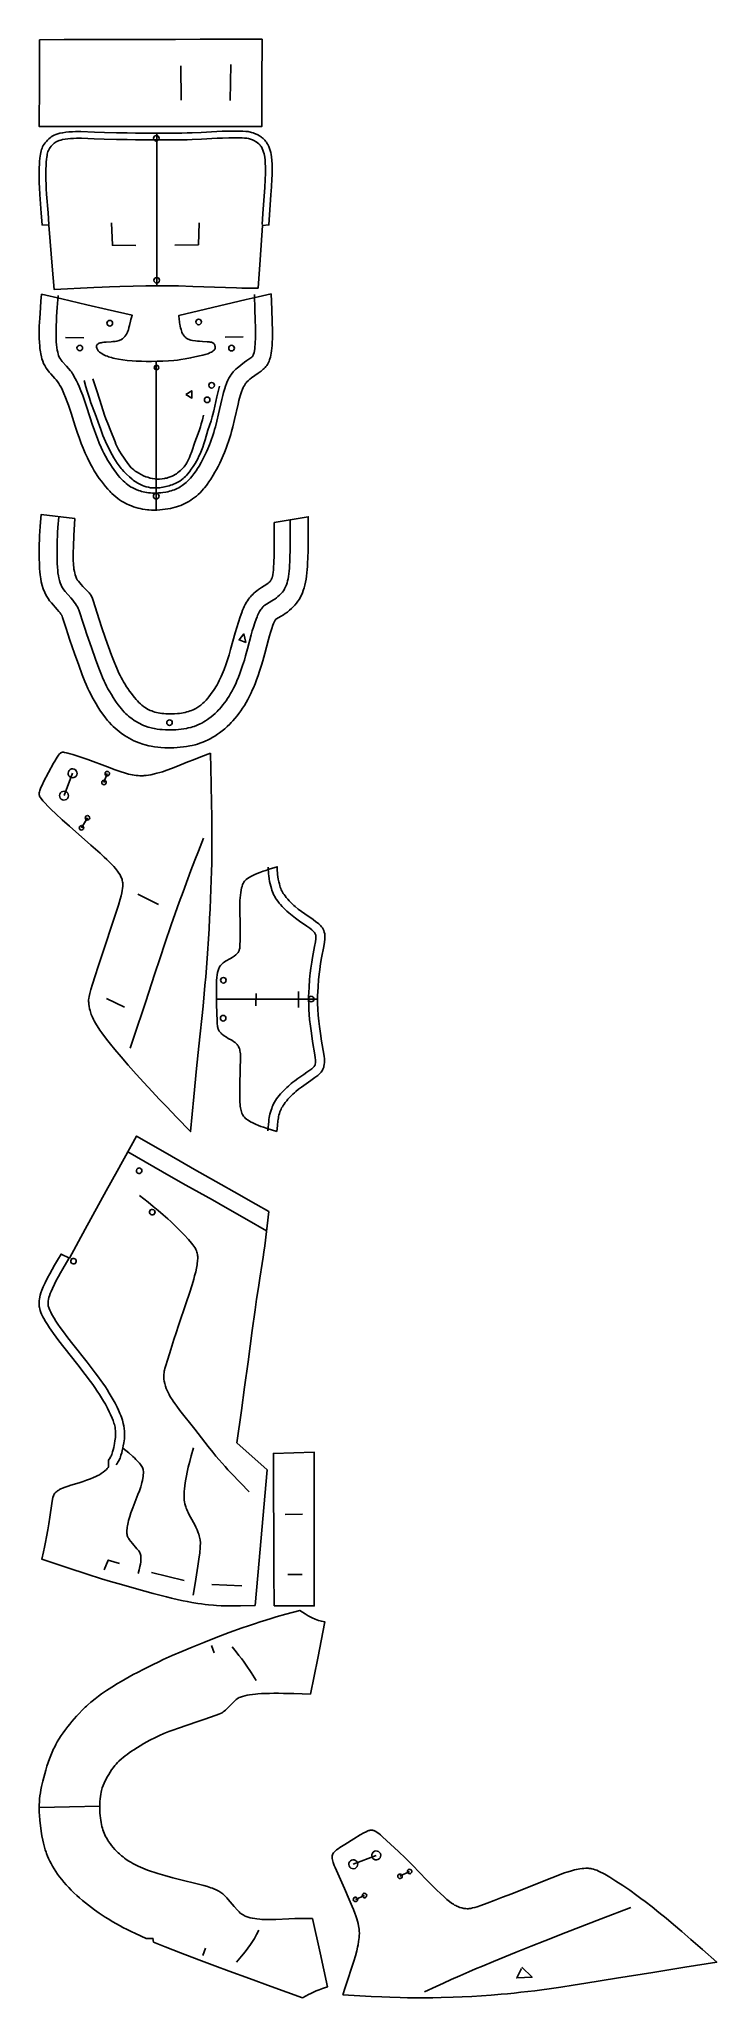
# Model space of a CAD drawing. Extents: x 1 to 304, y 1 to 878.
import ezdxf

# ---------------------------------------------------------------- set-up
doc = ezdxf.new("R2010")
doc.units = 0

msp = doc.modelspace()

# ---------------------------------------------------------------- linework, layer by layer
for points in [[(1.166562, 877.315125), (12.223672, 877.340576), (23.280781, 877.366089), (34.337811, 877.391602), (50.923515, 877.42981), (61.980625, 877.455383), (73.037735, 877.480835), (84.094841, 877.506287), (100.680466, 877.544617), (100.636871, 857.99707), (100.593361, 838.449646), (89.52742, 838.449646), (78.461479, 838.449646), (67.395546, 838.449646), (50.796719, 838.449646), (39.730782, 838.449646), (28.664843, 838.449646), (17.598906, 838.449646), (1, 838.449646), (1.083281, 857.882385), (1.166562, 877.315125)], [(64.466873, 850.215088), (64.354843, 865.687073)], [(86.679138, 866.17926), (86.407501, 850.047302)], [(98.947495, 766.123657), (99.821091, 778.724915), (100.909996, 794.224426), (103.73156, 794.430481), (104.037025, 798.989441), (104.67234, 807.817871), (104.914528, 811.426025), (105.112656, 815.05365), (105.172966, 816.680969), (105.20359, 818.198975), (105.199059, 819.954102), (105.154373, 821.547546), (105.062027, 823.234924), (104.918282, 824.887024), (104.781715, 825.907532), (104.598282, 826.859131), (104.351402, 827.797546), (104.099525, 828.558716), (103.709213, 829.514526), (103.43187, 830.085205), (103.227654, 830.462646), (102.891403, 831.022217), (102.6464, 831.389587), (102.246559, 831.928467), (101.957657, 832.277893), (101.489532, 832.783936), (101.153595, 833.107544), (100.797966, 833.418518), (100.422188, 833.715454), (100.02578, 833.997253), (99.610466, 834.263184), (98.736328, 834.746948), (97.827576, 835.16571), (97.36898, 835.350342), (96.685699, 835.596313), (96.018204, 835.804565), (95.582108, 835.923035), (94.924294, 836.072266), (94.472343, 836.154541), (93.502266, 836.28241), (92.087967, 836.384583), (90.730469, 836.430359), (88.78875, 836.449768), (85.840935, 836.414307), (82.925308, 836.317261), (80.499687, 836.19696), (73.492729, 835.801453), (69.400391, 835.628662), (67.181252, 835.566162), (64.830002, 835.5224), (58.934685, 835.474976), (53.639217, 835.468506), (48.602421, 835.485291), (44.112732, 835.525208), (40.363045, 835.579895), (35.599297, 835.676941), (30.194765, 835.817383), (25.678749, 835.959961), (19.586796, 836.183044), (18.440624, 836.19928), (17.316406, 836.187744), (15.913125, 836.134094), (14.243125, 836.013672), (12.872656, 835.867493), (11.539219, 835.675537), (10.271015, 835.426758), (9.32289, 835.178955), (8.449375, 834.881531), (7.6525, 834.532959), (7.098906, 834.239258), (6.410703, 833.806946), (5.926094, 833.453491), (5.313437, 832.945557), (4.735938, 832.398743), (4.195859, 831.817383), (3.695937, 831.205994), (3.238828, 830.568787), (2.826719, 829.905701), (2.547578, 829.380859), (2.293984, 828.821777), (2.066015, 828.219116), (1.863672, 827.563354), (1.686953, 826.84491), (1.535078, 826.055664), (1.406172, 825.189148), (1.298047, 824.238831), (1.182812, 822.830688), (1.115312, 821.660522), (1.0475, 819.938965), (1.007813, 818.045715), (1.000156, 816.527405), (1.014219, 814.93634), (1.052656, 813.282532), (1.145625, 810.998352), (1.319062, 808.083008), (1.951016, 799.671326), (2.308984, 794.440552), (5.316875, 794.268799), (5.957812, 786.970703), (6.7775, 775.96051), (7.637422, 765.542542), (25.455391, 766.440613), (29.215937, 766.609497), (32.514217, 766.737244), (37.092342, 766.883484), (42.977108, 767.031311), (48.76992, 767.138672), (53.158279, 767.188904), (58.083046, 767.188171), (60.633747, 767.157104), (63.375935, 767.101929), (69.791405, 766.911804), (84.283203, 766.388), (89.243904, 766.232117), (91.635857, 766.175537), (94.286484, 766.134094), (98.947495, 766.123657)], [(100.738281, 794.630859), (101.072342, 799.599731), (101.887344, 811.103821), (102.093437, 814.739929), (102.189217, 817.492432), (102.20359, 818.910034), (102.181717, 820.531128), (102.126091, 821.974609), (102.029213, 823.456787), (101.911095, 824.667542), (101.786407, 825.523193), (101.625626, 826.298157), (101.416718, 827.045349), (101.265465, 827.489807), (101.09359, 827.929565), (100.759529, 828.647583), (100.529213, 829.06665), (100.27562, 829.474731), (99.996559, 829.870361), (99.795151, 830.126282), (99.467339, 830.497253), (99.230858, 830.735107), (98.710388, 831.186279), (98.121872, 831.601135), (97.803513, 831.793945), (97.302887, 832.063965), (96.428902, 832.459961), (95.541092, 832.784119), (94.667107, 833.032715), (93.931717, 833.181335), (92.869682, 833.312866), (91.832886, 833.381714), (90.574059, 833.423645), (88.733047, 833.442261), (85.888283, 833.410156), (83.037109, 833.317078), (80.640625, 833.198975), (73.622971, 832.803955), (69.496796, 832.629822), (67.258904, 832.566833), (64.889137, 832.522705), (58.954842, 832.474915), (53.633984, 832.468323), (48.578125, 832.485229), (44.072655, 832.525391), (40.309376, 832.580383), (35.527969, 832.677734), (30.107031, 832.81842), (25.587656, 832.960388), (19.86203, 833.171448), (18.733671, 833.193176), (17.65914, 833.188232), (16.333515, 833.144592), (15.039063, 833.061462), (13.788515, 832.941772), (12.596875, 832.786682), (11.486328, 832.593323), (10.672578, 832.408447), (9.938516, 832.194092), (9.604688, 832.075439), (9.142813, 831.88269), (8.588672, 831.598328), (8.090547, 831.282898), (7.632187, 830.936218), (7.198984, 830.55896), (6.787656, 830.154114), (6.30875, 829.615662), (5.874297, 829.049194), (5.562265, 828.579285), (5.282187, 828.076904), (5.092422, 827.661987), (4.919531, 827.201477), (4.762969, 826.683289), (4.622344, 826.095825), (4.497031, 825.429138), (4.386641, 824.676331), (4.290625, 823.830505), (4.183906, 822.54657), (4.119219, 821.457642), (4.029375, 818.940735), (4.008438, 817.528503), (4.007031, 816.028992), (4.027812, 814.453369), (4.073515, 812.81311), (4.176094, 810.547729), (4.317031, 808.243042), (4.943594, 799.884644), (5.302187, 794.642273)], [(53.394375, 834.443054), (52.916092, 834.3479), (52.510544, 834.076904), (52.239529, 833.671387), (52.144375, 833.193054), (52.239529, 832.714661), (52.510544, 832.309143), (52.916092, 832.038208), (53.394375, 831.943054), (53.872734, 832.038208), (54.278278, 832.309143), (54.549297, 832.714661), (54.644375, 833.193054), (54.549297, 833.671387), (54.278278, 834.076904), (53.872734, 834.3479), (53.394375, 834.443054)], [(53.587967, 835.335632), (53.587967, 820.189209), (53.587967, 801.256226), (53.587967, 786.109802), (53.587967, 767.17688)], [(33.349766, 795.414612), (33.745155, 785.336914), (44.22031, 785.2146)], [(72.590698, 795.369202), (72.203903, 785.52179), (61.681328, 785.392456)], [(104.738747, 763.542725), (105.042885, 756.532227), (105.234604, 751.012817), (105.311874, 746.99469), (105.316406, 745.163635), (105.294136, 743.472961), (105.243904, 741.926331), (105.166794, 740.515686), (105.063751, 739.232178), (104.935936, 738.0672), (104.784294, 737.01178), (104.610001, 736.057434), (104.413979, 735.19519), (104.197418, 734.416443), (104.081718, 734.055603), (103.835854, 733.385742), (103.569527, 732.778259), (103.281326, 732.225159), (103.128593, 731.966492), (102.805, 731.479919), (102.455933, 731.027893), (102.079994, 730.602173), (101.675858, 730.195007), (101.242027, 729.798279), (100.283669, 729.00946), (98.962029, 728.023315), (96.000938, 725.915894), (95.270233, 725.358032), (94.585075, 724.776001), (93.944214, 724.141052), (93.540779, 723.674194), (93.346169, 723.424438), (92.970543, 722.887146), (92.789528, 722.597473), (92.440857, 721.970581), (92.272964, 721.631653), (91.949295, 720.902405), (91.489761, 719.686768), (91.054916, 718.334839), (90.637657, 716.857422), (90.365623, 715.808167), (89.961563, 714.145813), (88.411247, 707.337769), (87.603355, 704.014282), (87.067421, 701.994995), (86.684448, 700.646912), (86.279137, 699.298279), (85.849998, 697.948486), (85.158745, 695.920471), (84.664215, 694.565369), (83.868126, 692.526855), (83.299294, 691.163025), (82.385468, 689.108948), (81.736168, 687.737854), (81.058121, 686.374573), (80.35437, 685.027771), (79.628281, 683.705994), (78.882813, 682.417847), (77.735313, 680.567383), (76.955391, 679.400818), (76.167267, 678.297974), (75.771011, 677.772827), (74.974533, 676.774963), (74.574219, 676.301392), (73.769218, 675.402649), (72.958122, 674.565552), (72.140465, 673.78656), (71.315933, 673.062073), (70.484215, 672.388733), (69.644997, 671.762878), (68.797813, 671.180908), (67.941719, 670.639832), (67.072807, 670.138123), (66.186562, 669.674744), (65.278358, 669.248718), (64.343826, 668.858948), (63.378281, 668.504333), (62.377186, 668.18396), (61.86195, 668.036255), (60.799141, 667.765137), (59.689766, 667.525696), (58.53656, 667.318115), (57.349216, 667.143982), (56.13789, 667.004761), (54.912498, 666.902161), (53.683125, 666.837708), (52.459843, 666.812927), (51.252499, 666.829468), (50.071327, 666.888794), (49.493671, 666.935059), (48.368202, 667.060974), (47.280937, 667.22998), (46.228905, 667.43988), (45.209061, 667.688477), (44.218513, 667.973633), (43.254219, 668.293213), (42.313358, 668.644958), (41.392811, 669.026794), (40.043827, 669.651306), (38.722969, 670.343994), (37.851952, 670.855347), (36.984219, 671.415405), (36.116016, 672.031555), (35.243671, 672.711731), (34.363438, 673.463257), (33.471561, 674.293945), (33.020077, 674.741333), (32.564297, 675.211365), (31.639765, 676.220398), (30.70336, 677.314209), (29.762108, 678.483337), (28.82328, 679.718445), (27.893984, 681.009827), (26.981405, 682.348083), (26.533592, 683.03186), (25.659452, 684.422546), (24.819921, 685.836487), (24.415312, 686.549133), (23.639374, 687.981018), (22.554688, 690.140869), (21.556953, 692.308594), (20.637264, 694.47699), (19.786562, 696.638977), (18.995859, 698.787231), (18.019688, 701.616943), (17.116093, 704.383484), (15.258828, 710.227966), (14.668124, 712.015747), (14.08375, 713.705383), (13.509375, 715.290527), (12.765937, 717.23114), (12.057187, 718.960938), (11.3925, 720.465759), (10.768281, 721.75238), (10.308984, 722.602539), (9.842031, 723.378662), (9.519766, 723.865784), (9.183984, 724.336243), (8.645937, 725.024963), (8.059453, 725.710083), (6.139453, 727.806152), (5.499141, 728.533813), (4.689297, 729.539307), (4.129766, 730.330505), (3.780859, 730.88446), (3.451562, 731.46521), (2.995, 732.398132), (2.583906, 733.419983), (2.219219, 734.547974), (2.002344, 735.367004), (1.716563, 736.698242), (1.5525, 737.649231), (1.34625, 739.161987), (1.235312, 740.223022), (1.108828, 741.884521), (1.030469, 743.619263), (0.999844, 745.414856), (1.012266, 747.249023), (1.060156, 749.093811), (1.135859, 750.921082), (1.231719, 752.702637), (1.3775, 754.958191), (1.568984, 757.527222), (1.804609, 760.322571), (2.08375, 763.375061), (11.08875, 761.296143), (22.344921, 758.697388), (31.349844, 756.618469), (42.606014, 754.019775), (42.258514, 752.937195), (42.025467, 752.109497), (41.829609, 751.302185), (41.410625, 749.416443), (41.168358, 748.443787), (40.892109, 747.520081), (40.644531, 746.832153), (40.443279, 746.34967), (40.228592, 745.898254), (40.000313, 745.480042), (39.758904, 745.097351), (39.508202, 744.750305), (39.254765, 744.438354), (38.923748, 744.0755), (38.614685, 743.77179), (38.27961, 743.471863), (38.041561, 743.284973), (37.802029, 743.130676), (37.534451, 742.995361), (37.120937, 742.832397), (36.715157, 742.700317), (35.757263, 742.453674), (34.965702, 742.306946), (34.0075, 742.18927), (33.159687, 742.12207), (30.938984, 741.995239), (29.858124, 741.890869), (29.237343, 741.800842), (28.786484, 741.716675), (28.226171, 741.580505), (27.851015, 741.45929), (27.526718, 741.32074), (27.343515, 741.218506), (27.186249, 741.108704), (26.995234, 740.931152), (26.815781, 740.672974), (26.709999, 740.394287), (26.680624, 740.248657), (26.661484, 740.023804), (26.678827, 739.714355), (26.766327, 739.316284), (26.88625, 738.992798), (27.04789, 738.668091), (27.252655, 738.34436), (27.43914, 738.10199), (27.738594, 737.779358), (28.006016, 737.537415), (28.314219, 737.295471), (28.665155, 737.053589), (29.054531, 736.813049), (29.623203, 736.497498), (30.235312, 736.191223), (30.876875, 735.898254), (31.542734, 735.621094), (32.076797, 735.421753), (32.659763, 735.227844), (33.308983, 735.037415), (34.041641, 734.848633), (34.875, 734.659607), (36.494061, 734.34668), (38.349453, 734.05188), (40.377968, 733.793335), (42.521328, 733.588989), (44.326405, 733.46936), (46.755779, 733.373352), (48.883514, 733.338257), (51.212811, 733.339355), (53.711094, 733.378784), (56.278671, 733.461853), (58.812969, 733.593811), (61.211483, 733.779846), (62.868202, 733.956482), (64.399376, 734.158875), (66.26062, 734.455444), (68.707809, 734.920715), (72.015625, 735.623718), (74.253517, 736.14624), (75.216873, 736.397583), (75.872734, 736.590942), (76.456329, 736.79071), (76.995155, 737.009216), (77.515549, 737.258118), (78.020386, 737.536621), (78.488823, 737.831482), (78.898979, 738.128662), (79.229057, 738.414429), (79.463516, 738.679138), (79.582344, 738.867737), (79.65992, 739.052856), (79.703201, 739.239258), (79.719139, 739.431641), (79.709526, 739.704773), (79.672653, 739.994751), (79.610779, 740.288635), (79.526245, 740.572815), (79.421013, 740.833496), (79.329453, 741.006958), (79.225937, 741.161804), (79.109062, 741.300598), (78.828979, 741.539063), (78.603127, 741.676636), (78.407417, 741.771179), (78.094139, 741.884216), (77.807266, 741.958008), (77.46492, 742.02124), (77.057266, 742.072693), (76.212814, 742.132568), (73.980621, 742.233276), (72.657265, 742.326965), (71.822105, 742.409973), (70.982498, 742.513794), (69.639061, 742.732727), (68.905937, 742.891174), (68.462341, 743.007935), (68.063202, 743.133606), (67.70961, 743.267456), (67.397186, 743.408997), (66.995781, 743.63324), (66.660934, 743.869568), (66.37719, 744.11499), (66.05117, 744.451233), (65.756248, 744.797424), (65.481247, 745.176636), (65.28437, 745.500061), (65.029762, 746.006775), (64.841324, 746.459229), (64.653511, 746.982544), (64.469528, 747.565857), (64.238121, 748.409302), (64.08078, 749.070679), (63.901093, 749.960815), (63.794296, 750.615051), (63.710857, 751.25238), (63.628513, 752.080994), (63.513123, 753.894409), (75.358047, 756.679382), (93.556015, 761.032715), (99.013985, 762.283508), (104.738747, 763.542725)], [(97.242653, 763.301331), (97.522888, 756.411926), (97.671402, 752.082703), (97.762421, 748.148987), (97.779137, 746.379822), (97.772888, 744.76886), (97.741875, 743.330688), (97.688438, 742.058716), (97.616173, 740.941406), (97.528511, 739.966919), (97.428986, 739.123718), (97.264999, 738.079346), (97.094063, 737.264465), (96.92765, 736.639587), (96.765388, 736.165344), (96.58812, 735.802551), (96.375229, 735.511963), (96.106094, 735.254272), (95.623749, 734.894226), (93.890152, 733.695374), (92.87664, 732.974304), (91.16687, 731.696594), (90.255936, 730.972412), (89.639763, 730.450439), (89.023438, 729.890625), (88.412811, 729.28717), (87.813904, 728.634521), (87.520699, 728.287964), (86.95047, 727.550781), (86.674919, 727.158752), (86.146797, 726.32428), (85.895622, 725.880554), (85.421249, 724.938293), (84.98172, 723.928833), (84.773827, 723.401306), (84.379684, 722.305359), (84.011406, 721.161133), (83.499298, 719.370911), (83.179611, 718.139221), (82.723595, 716.253357), (81.274689, 709.851318), (80.513748, 706.643494), (79.849373, 704.096619), (79.491562, 702.833679), (79.114532, 701.57782), (78.51062, 699.705994), (78.080933, 698.465149), (77.628357, 697.229126), (77.151871, 695.997437), (76.389839, 694.156128), (75.848747, 692.932068), (75.280937, 691.711487), (74.689377, 690.500854), (74.078125, 689.308411), (73.451096, 688.142334), (72.489761, 686.460388), (71.840698, 685.395691), (71.189842, 684.385681), (70.21875, 682.991211), (69.262886, 681.758362), (68.634064, 681.022095), (68.010704, 680.34845), (67.391876, 679.732544), (66.776482, 679.169434), (66.163513, 678.654175), (65.552032, 678.181763), (64.940933, 677.747314), (64.022186, 677.156494), (63.402966, 676.799683), (62.772655, 676.47113), (62.126171, 676.1698), (61.458591, 675.894653), (60.764763, 675.644592), (60.039764, 675.418579), (59.278515, 675.215393), (58.476093, 675.033997), (57.629841, 674.87384), (56.294529, 674.675293), (55.374218, 674.572937), (54.440781, 674.496094), (53.503826, 674.446167), (52.572811, 674.4245), (51.657108, 674.432495), (50.766327, 674.471558), (49.909607, 674.542969), (49.09, 674.646484), (48.304531, 674.780457), (47.549843, 674.943054), (46.822655, 675.132507), (46.11953, 675.347107), (45.437187, 675.5849), (44.445389, 675.981567), (43.481716, 676.420837), (42.848747, 676.739441), (41.903046, 677.27478), (41.268669, 677.681641), (40.626171, 678.137939), (39.971172, 678.651794), (39.299374, 679.231323), (38.606407, 679.884521), (37.887966, 680.619568), (37.14172, 681.441833), (36.37289, 682.346008), (35.588829, 683.323914), (34.399765, 684.911499), (33.609138, 686.038635), (32.828514, 687.211304), (31.692343, 689.038208), (30.619297, 690.922424), (29.946327, 692.200317), (29.305624, 693.493103), (28.695078, 694.799133), (27.831249, 696.779297), (27.023438, 698.779968), (26.26453, 700.795593), (25.547577, 702.820557), (24.865469, 704.846497), (22.34828, 712.710205), (21.737577, 714.552734), (21.124218, 716.32251), (20.510468, 718.011963), (19.696093, 720.127258), (18.892031, 722.069641), (18.299608, 723.40271), (17.717812, 724.624756), (17.141953, 725.744263), (16.566015, 726.772888), (16.178984, 727.41394), (15.787343, 728.023193), (15.389375, 728.604065), (14.983281, 729.160034), (14.143046, 730.209534), (13.288906, 731.181641), (11.349999, 733.288513), (10.889531, 733.83551), (10.620937, 734.187927), (10.268437, 734.720154), (9.967343, 735.28302), (9.707578, 735.906616), (9.478984, 736.620605), (9.271641, 737.454773), (9.081016, 738.424744), (8.911016, 739.525085), (8.766406, 740.748169), (8.651796, 742.086548), (8.571953, 743.532776), (8.540313, 744.553162), (8.526953, 746.158508), (8.549687, 747.827576), (8.602187, 749.528625), (8.677891, 751.22998), (8.803985, 753.444214), (9.092891, 757.468018), (9.558437, 762.758423)], [(53.572655, 770.888794), (53.094296, 770.79364), (52.688747, 770.522644), (52.417812, 770.117065), (52.322655, 769.638794), (52.417812, 769.1604), (52.688747, 768.754883), (53.094296, 768.483948), (53.572655, 768.388794), (54.051014, 768.483948), (54.456562, 768.754883), (54.727497, 769.1604), (54.822655, 769.638794), (54.727497, 770.117065), (54.456562, 770.522644), (54.051014, 770.79364), (53.572655, 770.888794)], [(32.581406, 751.676331), (32.103046, 751.581177), (31.6975, 751.310242), (31.426561, 750.904663), (31.331406, 750.426331), (31.426561, 749.947937), (31.6975, 749.542419), (32.103046, 749.271484), (32.581406, 749.176331), (33.059765, 749.271484), (33.465313, 749.542419), (33.736248, 749.947937), (33.831406, 750.426331), (33.736248, 750.904663), (33.465313, 751.310242), (33.059765, 751.581177), (32.581406, 751.676331)], [(72.335861, 752.235291), (71.857498, 752.140137), (71.45195, 751.869141), (71.181015, 751.463684), (71.085861, 750.985291), (71.181015, 750.506958), (71.45195, 750.101379), (71.857498, 749.830444), (72.335861, 749.735291), (72.814217, 749.830444), (73.219765, 750.101379), (73.4907, 750.506958), (73.585861, 750.985291), (73.4907, 751.463684), (73.219765, 751.869141), (72.814217, 752.140137), (72.335861, 752.235291)], [(12.773749, 744.010071), (21.037811, 743.895508)], [(19.15086, 740.589722), (18.672499, 740.494568), (18.266953, 740.223572), (17.996016, 739.818054), (17.90086, 739.339722), (17.996016, 738.861328), (18.266953, 738.455872), (18.672499, 738.184875), (19.15086, 738.089722), (19.629219, 738.184875), (20.034687, 738.455872), (20.305702, 738.861328), (20.40086, 739.339722), (20.305702, 739.818054), (20.034687, 740.223572), (19.629219, 740.494568), (19.15086, 740.589722)], [(84.149139, 744.210144), (92.235542, 744.381775)], [(87.054527, 740.543213), (86.576172, 740.448059), (86.170624, 740.177063), (85.899689, 739.771606), (85.804527, 739.293213), (85.899689, 738.81488), (86.170624, 738.409363), (86.576172, 738.138367), (87.054527, 738.043213), (87.53289, 738.138367), (87.938438, 738.409363), (88.209373, 738.81488), (88.304527, 739.293213), (88.209373, 739.771606), (87.938438, 740.177063), (87.53289, 740.448059), (87.054527, 740.543213)], [(53.506718, 731.596619), (53.124062, 731.520508), (52.799606, 731.303711), (52.58289, 730.979309), (52.506718, 730.596619), (52.58289, 730.213989), (52.799606, 729.889526), (53.124062, 729.672729), (53.506718, 729.596619), (53.88945, 729.672729), (54.213825, 729.889526), (54.430622, 730.213989), (54.506718, 730.596619), (54.430622, 730.979309), (54.213825, 731.303711), (53.88945, 731.520508), (53.506718, 731.596619)], [(53.347343, 733.2547), (53.347343, 718.509583), (53.347343, 700.078247), (53.347343, 685.333191), (53.347343, 666.901855)], [(21.176718, 724.857117), (21.925703, 722.031311), (22.467655, 720.076233), (23.020546, 718.221008), (23.473671, 716.832642), (24.174141, 714.867493), (26.04414, 709.857727), (28.567968, 702.794678), (29.527187, 700.218262), (30.093906, 698.795227), (30.679296, 697.419312), (31.286406, 696.082153), (32.080391, 694.446411), (32.918671, 692.827698), (33.625, 691.533081), (34.365391, 690.247742), (35.14172, 688.985352), (35.956017, 687.759827), (36.810078, 686.584412), (37.705235, 685.462585), (38.168438, 684.919678), (38.882732, 684.125366), (39.372108, 683.607971), (40.126091, 682.847717), (41.436092, 681.617615), (42.530701, 680.678955), (43.092812, 680.231995), (43.664375, 679.803406), (44.244999, 679.395935), (44.83461, 679.012146), (45.735001, 678.486938), (46.653671, 678.028687), (47.276016, 677.760986), (47.905937, 677.523682), (48.864765, 677.224121), (49.839531, 676.99231), (50.829529, 676.828003), (51.497654, 676.755859), (52.172031, 676.713257), (52.851952, 676.699341), (53.536716, 676.713013), (54.2257, 676.753174), (54.918201, 676.818665), (55.613594, 676.908325), (56.311016, 677.021179), (57.009922, 677.155823), (57.70953, 677.311462), (59.104843, 677.682312), (59.794453, 677.897583), (60.474297, 678.132629), (61.141094, 678.387695), (61.791637, 678.662964), (62.422653, 678.958191), (63.030857, 679.273682), (63.89328, 679.784912), (64.694611, 680.342651), (65.445076, 680.948914), (65.922813, 681.380981), (66.38633, 681.836182), (66.839058, 682.315063), (67.284531, 682.818237), (68.166557, 683.899902), (69.046173, 685.079895), (69.91156, 686.34491), (70.747887, 687.680115), (71.347183, 688.718811), (71.915627, 689.782593), (72.449844, 690.865845), (72.951012, 691.964722), (73.570313, 693.447083), (74.136795, 694.940369), (74.65406, 696.434937), (75.241402, 698.288818), (76.512184, 702.535461), (77.873512, 706.7854), (78.380623, 708.521729), (78.67453, 709.635315), (79.055626, 711.189331), (80.529449, 717.524902), (81.73101, 722.326782)], [(25.032578, 725.477417), (26.864296, 719.726013), (28.933672, 713.554688), (30.283125, 709.348083), (30.866796, 707.669739), (31.265156, 706.614502), (31.702656, 705.519836), (33.111248, 702.139465), (33.708904, 700.666565), (34.117031, 699.603516), (34.974453, 697.275085), (35.339218, 696.334229), (35.861404, 695.124573), (36.148438, 694.536804), (36.457657, 693.958984), (36.957188, 693.109619), (37.669922, 692.006409), (40.698906, 687.609619), (41.227345, 686.895325), (41.594532, 686.436096), (42.178673, 685.776855), (42.596405, 685.359497), (43.27203, 684.769775), (43.99828, 684.222717), (44.763203, 683.716858), (45.555157, 683.250549), (46.632656, 682.687561), (47.709843, 682.188599), (48.775154, 681.753601), (49.568829, 681.471619), (50.623749, 681.158081), (51.679451, 680.919617), (52.740311, 680.759644), (53.806797, 680.679565), (54.877655, 680.679382), (55.951485, 680.758728), (57.026951, 680.917542), (57.564842, 681.027344), (58.10281, 681.158447), (58.640545, 681.31189), (59.178047, 681.488647), (59.983593, 681.799927), (60.51992, 682.039429), (61.055622, 682.305908), (61.857655, 682.758118), (62.38953, 683.094849), (62.915859, 683.458496), (63.687969, 684.051758), (64.186485, 684.477234), (64.668434, 684.925049), (65.353279, 685.63623), (65.779999, 686.134583), (66.179138, 686.651001), (66.550392, 687.183899), (67.059998, 688.010864), (67.371719, 688.578247), (67.803276, 689.449585), (68.198593, 690.340637), (68.565781, 691.245911), (69.246094, 693.082275), (70.663673, 697.147095), (72.096016, 701.008728), (72.676796, 702.675049), (73.109215, 704.042236), (73.51297, 705.436707), (73.988907, 707.207092), (74.537651, 709.353027)], [(66.570236, 718.531616), (69.322029, 716.959106), (69.300156, 718.575317), (69.278358, 720.191406), (66.570236, 718.531616)], [(78.127419, 723.909912), (77.649063, 723.814758), (77.243515, 723.543762), (76.97258, 723.138184), (76.877419, 722.659912), (76.97258, 722.181458), (77.243515, 721.776001), (77.649063, 721.505066), (78.127419, 721.409912), (78.605782, 721.505066), (79.01133, 721.776001), (79.282265, 722.181458), (79.377419, 722.659912), (79.282265, 723.138184), (79.01133, 723.543762), (78.605782, 723.814758), (78.127419, 723.909912)], [(76.131714, 717.401611), (75.653358, 717.306458), (75.24781, 717.035522), (74.976799, 716.630005), (74.881714, 716.151611), (74.976799, 715.673279), (75.24781, 715.2677), (75.653358, 714.996765), (76.131714, 714.901611), (76.610001, 714.996765), (77.015549, 715.2677), (77.28656, 715.673279), (77.381714, 716.151611), (77.28656, 716.630005), (77.015549, 717.035522), (76.610001, 717.306458), (76.131714, 717.401611)], [(53.35078, 674.28064), (52.872498, 674.185425), (52.466953, 673.91449), (52.195938, 673.508972), (52.10078, 673.03064), (52.195938, 672.552246), (52.466953, 672.146729), (52.872498, 671.875793), (53.35078, 671.78064), (53.82914, 671.875793), (54.234688, 672.146729), (54.505623, 672.552246), (54.60078, 673.03064), (54.505623, 673.508972), (54.234688, 673.91449), (53.82914, 674.185425), (53.35078, 674.28064)], [(16.897968, 662.963196), (16.53828, 655.480225), (16.321405, 650.454285), (16.240156, 647.794067), (16.220469, 645.302429), (16.249922, 643.913757), (16.290312, 643.040283), (16.348047, 642.21106), (16.46578, 641.049438), (16.563749, 640.329041), (16.738047, 639.328491), (16.87125, 638.714233), (17.094687, 637.870605), (17.344219, 637.119019), (17.524921, 636.665527), (17.719297, 636.243042), (18.040234, 635.654419), (18.27664, 635.282959), (18.533125, 634.920898), (19.113827, 634.200867), (19.796015, 633.446167), (20.559139, 632.650757), (22.462891, 630.720947), (23.337969, 629.774841), (23.777889, 629.22406), (24.052656, 628.818359), (24.293983, 628.395447), (24.514063, 627.934509), (24.796406, 627.223816), (25.094687, 626.350952), (26.899843, 620.641968), (28.893202, 614.594299), (30.652422, 609.390076), (31.984764, 605.572388), (33.341797, 601.869751), (34.502892, 598.893982), (35.216717, 597.166992), (35.700703, 596.044189), (36.691013, 593.876221), (37.198124, 592.8349), (37.714062, 591.824829), (38.239296, 590.848022), (38.77375, 589.906067), (39.314453, 589.000305), (40.129608, 587.711182), (40.670704, 586.899353), (41.470078, 585.755127), (42.244061, 584.702026), (42.980938, 583.742737), (43.673122, 582.877563), (44.331169, 582.095764), (44.969921, 581.384033), (45.604374, 580.728821), (46.249218, 580.116882), (46.919373, 579.534607), (47.628513, 578.972046), (48.126953, 578.609497), (48.918125, 578.089355), (49.477497, 577.761536), (50.064842, 577.451111), (50.681953, 577.160217), (51.330856, 576.890747), (52.013828, 576.644897), (52.73164, 576.424255), (53.482029, 576.229126), (54.261562, 576.059509), (55.066875, 575.915161), (55.894608, 575.796021), (56.741405, 575.702026), (57.603905, 575.633118), (58.919685, 575.576477), (59.806717, 575.569763), (60.697186, 575.587646), (61.586716, 575.629822), (62.91, 575.737854), (63.778435, 575.839539), (64.630783, 575.964294), (65.462967, 576.111877), (66.270386, 576.282104), (67.048752, 576.474548), (67.794846, 576.688904), (68.50914, 576.9245), (69.193359, 577.180786), (69.848824, 577.457092), (70.477341, 577.752869), (71.080467, 578.067322), (71.940857, 578.572815), (72.487183, 578.931396), (73.270157, 579.500793), (73.77211, 579.904236), (74.262184, 580.330383), (74.744064, 580.782715), (75.221481, 581.264343), (75.697968, 581.77887), (76.41922, 582.619141), (76.909607, 583.229736), (77.66758, 584.228821), (78.447891, 585.324463), (78.974449, 586.10376), (79.50164, 586.918823), (80.025856, 587.766602), (80.543198, 588.644531), (81.049995, 589.549255), (81.542496, 590.478027), (82.017029, 591.428162), (82.472496, 592.398376), (82.910156, 593.388733), (83.331329, 594.39978), (83.737419, 595.431763), (84.510155, 597.560547), (85.239372, 599.777954), (85.936325, 602.085327), (86.613121, 604.468506), (88.648048, 611.856689), (89.363983, 614.315613), (90.099686, 616.700378), (90.849609, 618.956299), (91.607964, 621.028687), (91.98851, 621.978943), (92.370781, 622.868835), (92.756874, 623.701965), (93.149292, 624.482727), (93.754845, 625.565063), (94.173279, 626.233582), (94.606323, 626.864685), (95.056328, 627.462463), (95.525703, 628.031494), (96.015701, 628.575012), (96.522964, 629.09375), (97.043121, 629.587402), (97.837807, 630.280823), (98.370857, 630.711487), (99.164375, 631.309509), (100.43367, 632.177185), (102.818275, 633.676392), (103.357109, 634.059692), (103.687416, 634.324219), (104.138199, 634.74707), (104.408905, 635.059937), (104.535782, 635.229736), (104.772339, 635.604126), (104.882339, 635.811401), (105.086014, 636.27356), (105.179916, 636.531372), (105.352264, 637.107727), (105.504372, 637.77478), (105.696251, 638.970825), (105.801094, 639.911011), (105.888748, 640.955383), (106.01992, 643.293396), (106.117416, 646.521484), (106.170387, 650.518738), (106.186562, 655.008118), (106.167183, 661.190002), (121.349373, 663.852112), (121.30867, 654.320435), (121.254761, 649.225037), (121.15554, 645.012878), (121.094528, 643.420471), (120.998199, 641.550049), (120.909447, 640.240234), (120.772339, 638.664673), (120.605385, 637.196777), (120.403824, 635.817505), (120.164139, 634.509644), (119.884369, 633.256104), (119.552887, 632.0047), (119.152969, 630.745117), (118.768356, 629.721802), (118.322968, 628.702576), (117.817574, 627.711548), (117.37851, 626.955627), (116.763359, 626.019836), (116.086876, 625.118652), (115.386322, 624.288757), (114.671478, 623.525818), (113.932892, 622.807068), (112.987968, 621.970215), (112.010307, 621.18335), (111.035622, 620.46582), (110.255386, 619.932739), (109.264526, 619.302429), (106.924294, 617.932861), (106.652657, 617.728638), (106.658669, 617.669739), (106.538277, 617.462952), (106.423668, 617.247192), (106.032806, 616.411865), (105.862183, 616.004211), (105.56414, 615.240112), (105.045151, 613.801453), (104.457184, 612.00647), (104.029922, 610.581848), (103.554688, 608.880127), (101.929214, 602.634338), (101.039375, 599.370544), (100.448433, 597.351563), (100.031563, 596.002808), (99.601402, 594.669617), (98.944374, 592.737854), (98.260307, 590.849426), (97.555466, 589.024902), (96.838432, 587.28949), (96.339844, 586.152588), (95.834297, 585.055237), (95.087418, 583.529114), (94.322578, 582.073364), (93.549767, 580.69873), (92.771797, 579.399414), (91.989532, 578.166077), (91.192261, 576.973755), (90.362892, 575.802551), (89.492577, 574.649414), (88.575699, 573.515564), (87.62484, 572.422852), (86.932579, 571.676331), (86.215622, 570.942505), (85.148666, 569.918884), (84.023666, 568.919128), (82.862656, 567.963257), (81.689064, 567.070129), (80.831169, 566.460388), (79.628983, 565.665955), (78.72789, 565.115295), (77.473671, 564.412537), (76.522339, 563.927856), (75.208748, 563.325134), (74.210861, 562.916443), (72.839371, 562.420593), (71.833908, 562.103088), (70.822807, 561.819275), (69.400627, 561.476685), (68.370308, 561.264771), (66.935547, 561.014587), (65.491875, 560.811523), (64.070465, 560.654663), (62.675625, 560.53949), (61.302422, 560.462341), (59.938202, 560.423035), (58.578201, 560.42218), (57.201015, 560.460876), (55.426327, 560.570068), (54.02961, 560.701599), (52.59742, 560.880066), (51.124451, 561.119507), (50.022812, 561.340088), (48.478748, 561.716003), (47.30492, 562.058105), (45.693516, 562.613953), (44.524921, 563.084595), (43.408047, 563.586853), (42.314686, 564.128174), (41.244843, 564.705078), (40.198906, 565.315125), (39.150154, 565.973755), (37.721794, 566.953735), (36.74242, 567.6875), (35.821407, 568.429077), (34.943436, 569.190308), (34.116405, 569.96106), (33.319298, 570.756775), (32.289608, 571.870544), (31.597967, 572.675781), (30.7125, 573.775513), (29.887264, 574.870117), (28.908749, 576.244995), (28.190155, 577.307251), (27.300781, 578.687256), (26.442421, 580.088745), (25.603828, 581.520142), (24.749765, 583.044739), (24.056015, 584.361694), (23.339296, 585.815552), (22.819687, 586.932251), (22.037266, 588.712708), (21.46125, 590.09552), (20.269609, 593.122314), (18.681797, 597.387146), (16.807812, 602.627747), (14.736172, 608.600952), (13.765156, 611.476135), (12.99789, 613.807861), (11.447109, 618.745361), (11.248984, 619.312805), (11.176171, 619.492065), (11.066015, 619.71582), (10.971171, 619.87561), (10.733438, 620.226135), (10.326484, 620.771912), (9.791797, 621.445862), (9.031172, 622.358032), (6.49125, 625.229126), (5.669453, 626.254822), (4.982344, 627.222229), (4.182656, 628.539124), (3.460938, 629.988586), (2.849062, 631.50946), (2.343984, 633.093567), (1.946797, 634.709412), (1.694609, 636.039429), (1.452344, 637.757202), (1.308828, 639.173584), (1.199062, 640.655823), (1.095234, 642.760986), (1.028516, 645.095398), (1.001953, 646.986389), (1, 649.569458), (1.024844, 651.555298), (1.073906, 653.521057), (1.148281, 655.432861), (1.245781, 657.276917), (1.4025, 659.624023), (1.833047, 664.813049), (16.897968, 662.963196)], [(113.343277, 662.448364), (113.308907, 654.379822), (113.255775, 649.361694), (113.159142, 645.260071), (113.102501, 643.779419), (113.012108, 642.026367), (112.932892, 640.8573), (112.811638, 639.463562), (112.671013, 638.227356), (112.508904, 637.117493), (112.322891, 636.102966), (112.110703, 635.152344), (111.869141, 634.240479), (111.591095, 633.364624), (111.353745, 632.732971), (111.08773, 632.124512), (110.789917, 631.540283), (110.571953, 631.164978), (110.215622, 630.622864), (109.826324, 630.10437), (109.406876, 629.607483), (108.959923, 629.130432), (108.488121, 628.671326), (107.824997, 628.084045), (107.128983, 627.523865), (106.40625, 626.991882), (105.850311, 626.612), (105.095779, 626.132019), (102.667343, 624.710815), (101.993752, 624.257813), (101.531952, 623.894226), (101.247108, 623.637573), (100.979294, 623.369507), (100.726875, 623.090088), (100.373985, 622.649597), (100.153435, 622.341919), (99.840935, 621.859741), (99.545937, 621.352905), (99.263046, 620.820374), (98.716873, 619.65271), (98.444923, 619.003052), (98.07383, 618.051758), (97.47953, 616.404541), (96.823357, 614.401062), (96.34523, 612.807007), (95.830467, 610.963562), (94.198746, 604.694031), (93.340622, 601.54657), (92.787422, 599.656372), (92.402885, 598.412231), (92.007187, 597.185913), (91.395859, 595.388611), (90.767342, 593.653503), (90.126328, 591.994141), (89.477501, 590.423889), (89.042885, 589.432861), (88.607498, 588.487732), (87.95211, 587.148743), (87.293282, 585.894653), (86.629921, 584.714661), (85.961014, 583.597473), (85.285385, 582.53241), (84.601639, 581.509705), (83.904297, 580.525085), (83.187653, 579.575439), (82.445778, 578.65802), (81.67289, 577.769836), (81.137421, 577.192383), (80.583908, 576.625854), (79.720314, 575.797424), (78.822342, 574.999268), (77.896172, 574.236755), (76.948044, 573.51532), (76.30703, 573.059692), (75.336563, 572.418274), (74.685783, 572.02063), (73.701248, 571.469055), (73.036873, 571.130554), (72.023361, 570.665405), (71.333748, 570.383118), (70.274063, 569.999817), (69.547966, 569.770691), (68.804138, 569.56189), (67.657501, 569.285583), (66.877266, 569.125122), (65.691017, 568.918274), (64.495781, 568.750244), (63.302422, 568.61853), (62.122028, 568.520996), (60.962654, 568.455933), (59.820313, 568.422974), (58.688202, 568.422241), (57.559219, 568.453979), (56.047264, 568.546997), (54.899139, 568.655151), (53.734219, 568.800232), (52.552109, 568.992432), (51.754841, 569.1521), (50.545311, 569.446533), (49.73, 569.684143), (48.493904, 570.110535), (47.661247, 570.445923), (46.824532, 570.822205), (45.988983, 571.23584), (45.15992, 571.682861), (44.342499, 572.159729), (43.542187, 572.662231), (42.385235, 573.456055), (41.65078, 574.006287), (40.951954, 574.56897), (40.292656, 575.140625), (39.671169, 575.719727), (39.08453, 576.305481), (38.262966, 577.19397), (37.749687, 577.791626), (37.02375, 578.693359), (36.341248, 579.598511), (35.481873, 580.806152), (34.866405, 581.71582), (34.074921, 582.94397), (33.305313, 584.200439), (32.545547, 585.497253), (31.779764, 586.864441), (31.184061, 587.995361), (30.554453, 589.272339), (30.10914, 590.229309), (29.392578, 591.860168), (28.876406, 593.099304), (27.74078, 595.983521), (26.197187, 600.129822), (24.353594, 605.2854), (22.305155, 611.191528), (21.35453, 614.006409), (20.614061, 616.256836), (19.041561, 621.263367), (18.736563, 622.136597), (18.48086, 622.767029), (18.105, 623.530396), (17.727499, 624.166321), (17.253672, 624.864929), (16.668282, 625.650146), (15.998437, 626.494446), (15.10039, 627.571228), (12.6125, 630.383667), (12.057422, 631.076416), (11.670938, 631.620544), (11.194609, 632.404968), (10.764062, 633.269653), (10.381249, 634.22113), (10.048124, 635.26593), (9.766719, 636.410461), (9.589766, 637.343811), (9.395781, 638.719543), (9.278984, 639.872253), (9.184531, 641.148438), (9.089609, 643.072388), (9.026953, 645.265869), (9.001875, 647.045776), (9, 649.522278), (9.023594, 651.405273), (9.070078, 653.265747), (9.140156, 655.066101), (9.231796, 656.799133), (9.380468, 659.026733), (9.779531, 663.83728)], [(93.401093, 607.560669), (92.563042, 611.401062), (90.43734, 608.700439), (93.402344, 607.490601)], [(59.261326, 572.929932), (58.784687, 572.826416), (58.383904, 572.548401), (58.119999, 572.138184), (58.033279, 571.658264), (58.136719, 571.181641), (58.414764, 570.781006), (58.824997, 570.51709), (59.30492, 570.430298), (59.781563, 570.533752), (60.182262, 570.811768), (60.446171, 571.221924), (60.532967, 571.701843), (60.429451, 572.178528), (60.151405, 572.579285), (59.741249, 572.84314), (59.261326, 572.929932)], [(77.625778, 557.959229), (77.965782, 544.245605), (78.148666, 535.009827), (78.21711, 530.342957), (78.264999, 525.624207), (78.284454, 520.797974), (78.277496, 517.48822), (78.230469, 512.337036), (78.171089, 508.750061), (78.086403, 505.018341), (77.973671, 501.122162), (77.830467, 497.043671), (77.656952, 492.794922), (77.455467, 488.418274), (77.228668, 483.957489), (76.979218, 479.456238), (76.709686, 474.958282), (76.273201, 468.313049), (75.806252, 461.921082), (75.482185, 457.871552), (75.149841, 454.001099), (74.809448, 450.272949), (74.284454, 444.863281), (72.419685, 426.853119), (71.429375, 416.921875), (70.205704, 404.156708), (68.752579, 388.648743), (62.438671, 395.145782), (58.058907, 399.686249), (54.698982, 403.20813), (51.513672, 406.595367), (47.811718, 410.606384), (44.428825, 414.345062), (40.80125, 418.437256), (37.642654, 422.080688), (34.893124, 425.344666), (32.860546, 427.841095), (31.735155, 429.264374), (30.676405, 430.63858), (29.066015, 432.819122), (28.196093, 434.061462), (27.657578, 434.862183), (26.683437, 436.397034), (26.248281, 437.131317), (25.658983, 438.192505), (25.307186, 438.873505), (24.83914, 439.856628), (24.565781, 440.486938), (24.3225, 441.097656), (24.108593, 441.688965), (23.923046, 442.261719), (23.764217, 442.815155), (23.570469, 443.608124), (23.343437, 444.823181), (23.249922, 445.483978), (23.136562, 446.463745), (23.105, 446.827332), (23.092264, 447.210999), (23.108515, 447.645447), (23.16375, 448.161255), (23.341249, 449.154297), (23.6625, 450.502716), (24.161093, 452.309601), (24.8575, 454.639587), (26.034687, 458.396942), (27.395702, 462.617249), (28.831327, 466.994202), (35.13203, 485.956635), (36.408985, 489.960541), (37.23164, 492.703827), (37.643826, 494.198029), (37.951172, 495.445221), (38.165936, 496.497162), (38.302578, 497.414063), (38.384922, 498.461853), (38.39703, 499.082184), (38.387657, 499.502106), (38.359921, 499.928894), (38.309608, 500.363983), (38.18375, 501.036072), (38.06039, 501.499054), (37.901093, 501.975861), (37.585701, 502.720367), (37.170624, 503.50296), (36.660313, 504.32016), (36.062656, 505.167023), (35.143982, 506.333649), (34.373905, 507.22998), (33.252266, 508.44632), (32.324219, 509.392487), (31.28742, 510.403259), (30.109921, 511.511627), (28.265547, 513.198425), (24.113516, 516.90564), (14.519453, 525.375122), (11.301093, 528.237), (8.392656, 530.883423), (6.374765, 532.802002), (4.905468, 534.270752), (3.64289, 535.597778), (2.618281, 536.742493), (1.860625, 537.668274), (1.442656, 538.273865), (1.29, 538.547668), (1.171797, 538.810486), (1.085547, 539.068298), (1.028984, 539.327026), (0.999609, 539.592957), (1.001953, 540.017517), (1.033281, 540.321716), (1.088672, 540.644531), (1.272187, 541.349854), (1.554062, 542.142517), (2.046484, 543.269653), (2.415156, 544.023865), (2.981172, 545.118591), (7.462031, 553.53186), (7.96125, 554.42218), (8.561719, 555.433411), (9.089922, 556.257507), (9.657266, 557.064026), (10.131953, 557.669861), (10.466875, 558.036682), (10.738593, 558.238281), (10.950859, 558.333923), (11.070624, 558.369202), (11.344453, 558.413452), (11.501328, 558.421875), (11.862187, 558.409973), (12.295468, 558.358093), (13.102109, 558.201416), (13.740703, 558.047485), (14.824843, 557.752625), (16.029921, 557.393921), (17.321718, 556.985779), (20.028358, 556.078247), (22.774921, 555.107361), (31.584843, 551.864502), (35.009766, 550.628296), (37.708279, 549.696716), (39.188515, 549.214844), (40.115234, 548.932007), (41.004608, 548.681396), (41.866405, 548.463745), (42.709999, 548.280457), (43.544842, 548.132324), (44.380547, 548.020447), (45.226563, 547.946106), (46.092499, 547.909973), (46.535702, 547.906555), (47.445545, 547.930298), (47.912811, 547.957458), (48.873516, 548.043884), (49.871563, 548.173767), (50.909451, 548.348572), (52.546875, 548.698242), (53.696014, 548.991699), (54.894138, 549.334656), (56.143669, 549.72876), (58.102734, 550.405945), (60.130154, 551.160461), (62.187656, 551.963135), (67.531013, 554.113403), (69.977028, 555.078918), (73.374527, 556.378601), (77.625778, 557.959229)], [(12.100625, 538.999817), (15.916875, 549.01593)], [(16.021563, 551.013123), (15.399297, 550.947632), (14.827656, 550.693115), (14.362656, 550.274536), (14.049844, 549.732666), (13.919609, 549.120605), (13.985156, 548.498108), (14.239609, 547.926575), (14.658281, 547.461548), (15.200234, 547.148743), (15.812265, 547.018555), (16.43453, 547.084045), (17.00625, 547.33844), (17.471172, 547.757202), (17.78414, 548.299072), (17.914141, 548.911255), (17.848827, 549.533447), (17.594219, 550.105164), (17.175625, 550.570129), (16.633671, 550.882935), (16.021563, 551.013123)], [(30.035936, 545.899048), (29.649843, 545.84314), (29.314531, 545.643738), (29.081093, 545.331055), (28.984999, 544.95282), (29.041016, 544.566711), (29.240545, 544.231384), (29.553123, 543.997986), (29.93125, 543.901855), (30.317499, 543.957947), (30.652811, 544.157349), (30.88625, 544.469971), (30.982265, 544.848083), (30.926249, 545.234375), (30.726873, 545.569702), (30.414141, 545.803101), (30.035936, 545.899048)], [(29.983593, 544.900452), (31.473436, 548.861389)], [(31.52578, 549.859985), (31.139608, 549.804077), (30.804296, 549.604675), (30.57078, 549.29187), (30.474766, 548.913757), (30.530781, 548.527649), (30.730312, 548.192322), (31.042969, 547.958923), (31.421093, 547.862793), (31.807186, 547.918762), (32.142578, 548.118286), (32.376015, 548.430908), (32.472031, 548.809021), (32.416092, 549.195313), (32.21656, 549.53064), (31.903906, 549.764038), (31.52578, 549.859985)], [(12.205312, 540.997192), (11.583047, 540.931702), (11.011328, 540.677185), (10.546406, 540.258423), (10.233438, 539.716553), (10.103359, 539.104492), (10.16875, 538.482178), (10.423359, 537.910583), (10.841953, 537.445435), (11.383906, 537.132629), (11.995937, 537.002625), (12.618281, 537.067932), (13.189921, 537.32251), (13.654922, 537.741211), (13.967734, 538.283142), (14.09789, 538.895142), (14.032421, 539.517517), (13.777968, 540.089233), (13.359297, 540.554077), (12.817344, 540.867004), (12.205312, 540.997192)], [(19.925859, 524.573792), (22.587578, 529.06012)], [(22.639921, 530.058716), (22.253828, 530.002808), (21.918438, 529.803284), (21.684999, 529.490601), (21.588984, 529.112305), (21.644922, 528.726257), (21.844452, 528.39093), (22.157108, 528.157471), (22.535234, 528.061401), (22.921328, 528.11731), (23.256718, 528.316833), (23.490156, 528.629517), (23.586172, 529.007813), (23.530233, 529.393921), (23.330702, 529.729187), (23.018045, 529.962646), (22.639921, 530.058716)], [(19.978203, 525.57251), (19.59211, 525.516541), (19.256718, 525.317078), (19.023281, 525.004456), (18.927187, 524.62616), (18.983202, 524.240051), (19.182734, 523.904846), (19.49539, 523.671326), (19.873516, 523.575195), (20.259609, 523.631226), (20.594999, 523.83075), (20.828438, 524.143372), (20.924452, 524.521545), (20.868515, 524.907715), (20.668983, 525.243042), (20.356327, 525.476379), (19.978203, 525.57251)], [(41.687969, 426.030457), (44.848358, 435.366638), (47.070782, 442.031952), (48.644375, 446.82663), (52.57, 458.906464), (55.044922, 466.41507), (57.208672, 472.840302), (60.110935, 481.255707), (61.891171, 486.324982), (63.651093, 491.2742), (65.350464, 495.992188), (67.452263, 501.733185), (68.877495, 505.55365), (70.610542, 510.113129), (72.203827, 514.225464), (74.453827, 519.946838)], [(107.324295, 388.648346), (107.549995, 391.43576), (107.762108, 393.414368), (107.854218, 394.05899), (107.990776, 394.843201), (108.104996, 395.389069), (108.274994, 396.081177), (108.467888, 396.756256), (108.688438, 397.437164), (108.950386, 398.134277), (109.183594, 398.671936), (109.455704, 399.225861), (109.77359, 399.798889), (110.143204, 400.393738), (110.563751, 401.008423), (111.029526, 401.637817), (111.711403, 402.490997), (112.261093, 403.134918), (113.034607, 403.988983), (113.847496, 404.830383), (114.484215, 405.45163), (115.145699, 406.063965), (115.833282, 406.666565), (117.040855, 407.647888), (118.318825, 408.599762), (119.369606, 409.341949), (122.473282, 411.482574), (124.300385, 412.795776), (125.58062, 413.783112), (126.388123, 414.484589), (126.709923, 414.80365), (127.075775, 415.216553), (127.390701, 415.634918), (127.673203, 416.077423), (127.924995, 416.551544), (128.091949, 416.930603), (128.283203, 417.471008), (128.401566, 417.905212), (128.547882, 418.688599), (128.626404, 419.550934), (128.632568, 420.49646), (128.58226, 421.31601), (128.480621, 422.216156), (128.326096, 423.264374), (127.355309, 429.078979), (126.806015, 432.600616), (126.375465, 435.664124), (126.087105, 438.039825), (125.816093, 440.833588), (125.638275, 443.456177), (125.546013, 445.937408), (125.53125, 448.306396), (125.555153, 449.682953), (125.600624, 451.030701), (125.745621, 453.654907), (125.985855, 456.632416), (126.252029, 459.155396), (126.523125, 461.268341), (126.912811, 463.842957), (127.346016, 466.388275), (128.262726, 471.471161), (128.576401, 473.361328), (128.768127, 474.847565), (128.809372, 475.377563), (128.824692, 475.860992), (128.803436, 476.456543), (128.706879, 477.167267), (128.528976, 477.891785), (128.266876, 478.632172), (127.994995, 479.221008), (127.666405, 479.794281), (127.277733, 480.343506), (126.806717, 480.885223), (126.38015, 481.303986), (126.05336, 481.596008), (125.489449, 482.062408), (124.824997, 482.574066), (123.490776, 483.539673), (119.810463, 486.104065), (118.402969, 487.11499), (116.905853, 488.250305), (115.566322, 489.346558), (114.938591, 489.895599), (114.135933, 490.63623), (113.561401, 491.195618), (112.834999, 491.943726), (112.157341, 492.689056), (111.532104, 493.427795), (110.961403, 494.159363), (110.56945, 494.705933), (110.208588, 495.252808), (109.878906, 495.802185), (109.580704, 496.355621), (109.313278, 496.915924), (109.073746, 497.487793), (108.8582, 498.07608), (108.662888, 498.686249), (108.427498, 499.542816), (108.212891, 500.458893), (107.971794, 501.664978), (107.806953, 502.632477), (107.64476, 503.782166), (107.556328, 504.608734), (107.503281, 505.341553), (107.473595, 506.160614), (107.469063, 507.208435), (103.890625, 506.095001), (102.326485, 505.575623), (101.171715, 505.169037), (99.664215, 504.597504), (98.570938, 504.149353), (97.527809, 503.690765), (96.551483, 503.228729), (95.658592, 502.769379), (94.865776, 502.319061), (94.188278, 501.883728), (93.622734, 501.457489), (93.300545, 501.171722), (92.888283, 500.731232), (92.547577, 500.264679), (92.263283, 499.758728), (92.020309, 499.200775), (91.743202, 498.368744), (91.56562, 497.688416), (91.363045, 496.722504), (91.192345, 495.707184), (91.01281, 494.394989), (90.896248, 493.29248), (90.809448, 492.100922), (90.757965, 490.780609), (90.747261, 489.292175), (90.775703, 487.624512), (90.949371, 481.524597), (90.971092, 479.159515), (90.957657, 476.937103), (90.901558, 474.259125), (90.809921, 472.059662), (90.746872, 471.263519), (90.6875, 470.765625), (90.615311, 470.333649), (90.527496, 469.950623), (90.418282, 469.603424), (90.329765, 469.386719), (90.167496, 469.07608), (90.036171, 468.873962), (89.883667, 468.672333), (89.610001, 468.363831), (89.019218, 467.813507), (88.267891, 467.22287), (87.375778, 466.610687), (86.574059, 466.118347), (84.38945, 464.87616), (83.758041, 464.475067), (83.360939, 464.193909), (82.815079, 463.746399), (82.491402, 463.428284), (82.065308, 462.919922), (81.703903, 462.373962), (81.495308, 461.988983), (81.310158, 461.586853), (81.146172, 461.167725), (81.001328, 460.731323), (80.760468, 459.805603), (80.576096, 458.786072), (80.442032, 457.627411), (80.352577, 456.283356), (80.301872, 454.707489), (80.284058, 452.874664), (80.303276, 449.779602), (80.366562, 445.967102), (80.466095, 441.376465), (80.5625, 438.459137), (80.650543, 436.908356), (80.738281, 436.005463), (80.790077, 435.643494), (80.879845, 435.186462), (80.948982, 434.925446), (81.068359, 434.576233), (81.209137, 434.250214), (81.374687, 433.92749), (81.569527, 433.605621), (81.798279, 433.283569), (82.065704, 432.960449), (82.376404, 432.635315), (82.60984, 432.41687), (83.000702, 432.0867), (83.742966, 431.536163), (84.735939, 430.891541), (85.603668, 430.383575), (87.144684, 429.528961), (87.941948, 429.044525), (88.385857, 428.736328), (88.664215, 428.520233), (89.176323, 428.057495), (89.520157, 427.67984), (89.729767, 427.411774), (90.014061, 426.982635), (90.182968, 426.677246), (90.335236, 426.355133), (90.532188, 425.841309), (90.693672, 425.299988), (90.822342, 424.7435), (90.921013, 424.184052), (91.010468, 423.454437), (91.057968, 422.767578), (91.070702, 422.093262), (90.890854, 416.068817), (90.76078, 409.861786), (90.720619, 405.94046), (90.728516, 404.391235), (90.757889, 402.984222), (90.813278, 401.721313), (90.875076, 400.861237), (90.956642, 400.069763), (91.060234, 399.341461), (91.188126, 398.670776), (91.341713, 398.052643), (91.519371, 397.483276), (91.71875, 396.959137), (92.014214, 396.324921), (92.423203, 395.624451), (92.781876, 395.125916), (93.196404, 394.663025), (93.700783, 394.215393), (94.158592, 393.877258), (94.902496, 393.406799), (95.571953, 393.032715), (96.608047, 392.510376), (97.798592, 391.968658), (99.132965, 391.416016), (100.221954, 390.999298), (101.37867, 390.583282), (103.006172, 390.029602), (107.324295, 388.648346)], [(103.340546, 389.008911), (103.572342, 391.921387), (103.679916, 393.018494), (103.802261, 394.047791), (103.943588, 394.997101), (104.064529, 395.666473), (104.248901, 396.52179), (104.46328, 397.356781), (104.711716, 398.195862), (105.001953, 399.056244), (105.255936, 399.717712), (105.548431, 400.393829), (105.886093, 401.085388), (106.275391, 401.793182), (106.722343, 402.517731), (107.224998, 403.25592), (107.776405, 404.002411), (108.369293, 404.751862), (108.996719, 405.49881), (109.651405, 406.237946), (110.326714, 406.964142), (111.020546, 407.674988), (111.733902, 408.370056), (112.467735, 409.048828), (113.738983, 410.142792), (114.532188, 410.776001), (115.345467, 411.391479), (116.720154, 412.378571), (119.38015, 414.211639), (120.799843, 415.210541), (121.998589, 416.085236), (122.905464, 416.785522), (123.567574, 417.360687), (123.803749, 417.604675), (123.974213, 417.811707), (124.138672, 418.04834), (124.27359, 418.289764), (124.384842, 418.563202), (124.460312, 418.823181), (124.56617, 419.408752), (124.608124, 420.079987), (124.587578, 420.785004), (124.500153, 421.653259), (124.29187, 423.058807), (123.305931, 429.041565), (122.75, 432.673279), (122.321793, 435.807892), (121.981407, 438.812103), (121.780777, 441.085388), (121.640076, 443.25647), (121.555855, 445.338348), (121.524529, 447.834137), (121.541245, 449.282867), (121.581406, 450.699768), (121.720932, 453.453033), (121.960777, 456.564117), (122.131401, 458.313049), (122.277107, 459.619751), (122.55703, 461.802795), (122.957184, 464.449371), (123.323593, 466.62146), (124.192421, 471.480682), (124.548668, 473.591858), (124.728981, 474.880524), (124.776482, 475.401001), (124.788979, 475.802338), (124.763748, 476.192413), (124.703201, 476.525299), (124.611954, 476.853424), (124.480545, 477.186951), (124.297653, 477.530548), (124.105858, 477.81601), (123.847969, 478.126617), (123.584923, 478.392944), (122.958435, 478.935852), (122.021873, 479.650604), (120.753593, 480.555389), (117.431641, 482.877258), (115.711639, 484.123749), (114.152344, 485.321564), (112.714142, 486.514038), (111.803902, 487.326233), (111.144447, 487.947479), (110.298828, 488.78952), (109.691635, 489.429993), (108.920937, 490.293732), (108.373825, 490.947479), (107.689056, 491.827179), (107.211716, 492.493744), (106.767654, 493.167175), (106.358902, 493.848114), (105.987579, 494.536865), (105.65461, 495.235291), (105.356873, 495.946228), (105.090073, 496.672791), (104.850151, 497.419037), (104.564606, 498.450134), (104.309608, 499.529358), (104.082344, 500.641235), (103.886719, 501.746857), (103.693436, 503.059662), (103.585075, 504.006561), (103.506561, 505.032806), (103.474762, 505.928741), (103.471558, 507.067169)], [(54.31242, 490.31897), (45.135078, 494.938904)], [(83.386719, 457.636017), (82.908356, 457.540863), (82.502808, 457.269897), (82.231873, 456.864441), (82.136719, 456.386017), (82.231873, 455.907715), (82.502808, 455.502167), (82.908356, 455.231171), (83.386719, 455.136017), (83.865074, 455.231171), (84.270622, 455.502167), (84.541557, 455.907715), (84.636719, 456.386017), (84.541557, 456.864441), (84.270622, 457.269897), (83.865074, 457.540863), (83.386719, 457.636017)], [(39.195469, 444.318207), (31.103281, 448.20343)], [(125.506638, 447.908508), (115.483978, 447.908508), (102.95578, 447.908508), (92.933121, 447.908508), (80.404839, 447.908508)], [(97.855385, 445.006012), (98.01133, 450.517029)], [(116.967186, 444.173828), (116.994766, 451.347168)], [(122.673431, 449.215393), (122.195076, 449.120239), (121.789528, 448.849274), (121.518593, 448.443726), (121.423431, 447.965393), (121.518593, 447.48703), (121.789528, 447.081482), (122.195076, 446.810547), (122.673431, 446.715393), (123.151794, 446.810547), (123.557343, 447.081482), (123.828278, 447.48703), (123.923431, 447.965393), (123.828278, 448.443726), (123.557343, 448.849274), (123.151794, 449.120239), (122.673431, 449.215393)], [(83.308205, 440.635681), (82.829842, 440.540527), (82.42437, 440.269592), (82.153358, 439.864044), (82.058205, 439.385681), (82.153358, 438.907349), (82.42437, 438.501801), (82.829842, 438.230835), (83.308205, 438.135681), (83.78656, 438.230835), (84.192108, 438.501801), (84.463043, 438.907349), (84.558205, 439.385681), (84.463043, 439.864044), (84.192108, 440.269592), (83.78656, 440.540527), (83.308205, 440.635681)], [(97.572807, 176.58609), (98.76461, 190.072189), (100.254372, 206.92984), (101.446167, 220.416016), (102.93586, 237.273666), (89.418671, 249.408508), (91.462105, 263.849304), (92.903282, 274.227112), (94.458748, 285.690399), (96.339455, 299.681), (97.6007, 308.873047), (98.281715, 313.654907), (99.072418, 318.915527), (99.7425, 323.110474), (100.810699, 329.565552), (101.253517, 332.450531), (101.560463, 334.632568), (101.943901, 337.566315), (103.780701, 352.848907), (97.903358, 356.210602), (88.151955, 361.765137), (82.388123, 365.024048), (70.506401, 371.704987), (64.057892, 375.362488), (56.236797, 379.859375), (44.543282, 386.648102), (35.86039, 370.921234), (30.992733, 362.079834), (21.613047, 344.954987), (14.490937, 331.980316), (10.823125, 333.879913), (9.202031, 331.180145), (7.839921, 328.865845), (6.741719, 326.937195), (5.692656, 325.016388), (4.714375, 323.143829), (3.66625, 321.028351), (2.790781, 319.129517), (2.203438, 317.721008), (1.743125, 316.449066), (1.465312, 315.516022), (1.264453, 314.644989), (1.105312, 313.61795), (1.049141, 313.020691), (1.015703, 312.428497), (1.000156, 311.226074), (1.055625, 310.364441), (1.121016, 309.897949), (1.219766, 309.399445), (1.443984, 308.578735), (1.778437, 307.6521), (2.072734, 306.965607), (2.625156, 305.831238), (3.062812, 305.01178), (3.815547, 303.699982), (4.674219, 302.303131), (5.627891, 300.837036), (6.311172, 299.829224), (7.399765, 298.282654), (8.559297, 296.696167), (9.785937, 295.065704), (11.967891, 292.239685), (18.244219, 284.253418), (21.530155, 280.025787), (23.931328, 276.85553), (24.955391, 275.460541), (25.881327, 274.165527), (26.991327, 272.554596), (27.994999, 271.026947), (28.92828, 269.533356), (29.802422, 268.063599), (30.615702, 266.62796), (31.543983, 264.896942), (32.371326, 263.253601), (32.960701, 261.998657), (33.610077, 260.482971), (34.061951, 259.296478), (34.455311, 258.118134), (34.628048, 257.525452), (34.781876, 256.925385), (34.914295, 256.313904), (35.022888, 255.686874), (35.136326, 254.708984), (35.183125, 253.67421), (35.155392, 252.569443), (35.095547, 251.795776), (35.007576, 251.005066), (34.896717, 250.209518), (34.698669, 249.033661), (34.325077, 247.221329), (34.102734, 246.289063), (33.834999, 245.286011), (33.653358, 244.692337), (33.483047, 244.206863), (33.319141, 243.804688), (33.157108, 243.460861), (32.936405, 243.05101), (32.706562, 242.668823), (31.984453, 241.614838), (32.078045, 238.907028), (31.938749, 238.619995), (31.797421, 238.373428), (31.482109, 237.945145), (31.076639, 237.507416), (30.408983, 236.889526), (29.61125, 236.231552), (28.757109, 235.600769), (27.989687, 235.110077), (27.26539, 234.714142), (26.380468, 234.292023), (25.2775, 233.822495), (23.949219, 233.301559), (22.11039, 232.623825), (20.61961, 232.100937), (18.896719, 231.526398), (15.153749, 230.381317), (13.909531, 229.984055), (12.628359, 229.535934), (11.391484, 229.049133), (10.707266, 228.744598), (10.089687, 228.434677), (9.723203, 228.226639), (9.239687, 227.915771), (8.828671, 227.610626), (8.379922, 227.220932), (8.026953, 226.861328), (7.691562, 226.461487), (7.581328, 226.292969), (7.479844, 226.096405), (7.337031, 225.713593), (7.146953, 224.95546), (6.990547, 224.131241), (6.676562, 222.155701), (5.7925, 216.079056), (5.344062, 213.148438), (4.885156, 210.381485), (4.324609, 207.288269), (3.851406, 204.898514), (3.374766, 202.670303), (2.895547, 200.564529), (2.12625, 197.331955), (13.759218, 193.465302), (22.534296, 190.599838), (28.942108, 188.57663), (32.952499, 187.350464), (36.208984, 186.376633), (40.880623, 185.011169), (44.543358, 183.967346), (48.261562, 182.934448), (51.962578, 181.937332), (55.57375, 181.001007), (57.895779, 180.422729), (60.135857, 179.886093), (63.343201, 179.158661), (65.381096, 178.724915), (67.33992, 178.332031), (69.220467, 177.979523), (71.897026, 177.526093), (73.586563, 177.27359), (75.201401, 177.060547), (76.745621, 176.884995), (78.944687, 176.684372), (80.342888, 176.587265), (82.355934, 176.487579), (84.288986, 176.432648), (86.165939, 176.410385), (88.618828, 176.412262), (91.035385, 176.43898), (97.572807, 176.58609)], [(102.744293, 344.225616), (93.937653, 349.262726), (84.203514, 354.807495), (78.458824, 358.05545), (66.572502, 364.739044), (60.090702, 368.415466), (52.234688, 372.932343), (40.675701, 379.642975)], [(45.892185, 372.377808), (45.405231, 372.350159), (44.965935, 372.138123), (44.641171, 371.7742), (44.480389, 371.313904), (44.508045, 370.826874), (44.719921, 370.387634), (45.083828, 370.062805), (45.544296, 369.902008), (46.03125, 369.929688), (46.470547, 370.141541), (46.795235, 370.505463), (46.956093, 370.965942), (46.928436, 371.452789), (46.71656, 371.892181), (46.352654, 372.216858), (45.892185, 372.377808)], [(94.861954, 227.429993), (87.076874, 235.577103), (85.407814, 237.347412), (84.119995, 238.741486), (82.799141, 240.208191), (81.442657, 241.762344), (80.048439, 243.417969), (78.616089, 245.1828), (76.659683, 247.668747), (70.677109, 255.419296), (63.942265, 263.91391), (62.554531, 265.71701), (61.661404, 266.923523), (60.881092, 268.027893), (60.41703, 268.717957), (59.993435, 269.378357), (59.425076, 270.327118), (59.085232, 270.941162), (58.624763, 271.84906), (58.218983, 272.744904), (57.866562, 273.625061), (57.477577, 274.768341), (57.177891, 275.869049), (56.964531, 276.918915), (56.831169, 277.911316), (56.768826, 278.841949), (56.761326, 279.282715), (56.776638, 279.911621), (56.86367, 280.872955), (56.959454, 281.442261), (57.050156, 281.85907), (57.237968, 282.592102), (57.50156, 283.51709), (58.497185, 286.810852), (59.830547, 291.127655), (61.256016, 295.62204), (62.23703, 298.640839), (63.305389, 301.859924), (66.749687, 312.020081), (68.177422, 316.303986), (69.397026, 320.132721), (70.124298, 322.594604), (70.521637, 324.04303), (71.000465, 325.953735), (71.355309, 327.58313), (71.605469, 328.968262), (71.723282, 329.7742), (71.808594, 330.499054), (71.866402, 331.153198), (71.898979, 331.744293), (71.908356, 332.279358), (71.896248, 332.765533), (71.864532, 333.2099), (71.815079, 333.619537), (71.711563, 334.184204), (71.578278, 334.710693), (71.413986, 335.225861), (71.271797, 335.582184), (71.089996, 335.963287), (70.856796, 336.381958), (70.560387, 336.850372), (70.189377, 337.381317), (69.731796, 337.987244), (69.176094, 338.680603), (67.734688, 340.365936), (65.881874, 342.401154), (64.822266, 343.519135), (63.685154, 344.6875), (61.85289, 346.507324), (59.894062, 348.370544), (58.531872, 349.616333), (56.420547, 351.475922), (54.240547, 353.325928), (52.006485, 355.168121), (49.73328, 357.005005), (45.897419, 360.059509)], [(51.752029, 353.866699), (51.265232, 353.83905), (50.825859, 353.627167), (50.501091, 353.263275), (50.340233, 352.802795), (50.367889, 352.315918), (50.579842, 351.876556), (50.943748, 351.55188), (51.40414, 351.391083), (51.891171, 351.418732), (52.330391, 351.630615), (52.655155, 351.994537), (52.815937, 352.454987), (52.78828, 352.941864), (52.576405, 353.381256), (52.212578, 353.705933), (51.752029, 353.866699)], [(14.267812, 331.84671), (11.544296, 327.275085), (10.459531, 325.382416), (9.628672, 323.87912), (8.654531, 322.045074), (7.775312, 320.311951), (6.880938, 318.442322), (6.288828, 317.101563), (5.91125, 316.161469), (5.550625, 315.132874), (5.344609, 314.41272), (5.176875, 313.61734), (5.071719, 312.76828), (5.016094, 311.572021), (5.042422, 310.992249), (5.086562, 310.666931), (5.159453, 310.308594), (5.267265, 309.910156), (5.415937, 309.4646), (5.72914, 308.692322), (6.164141, 307.780701), (6.719141, 306.737793), (7.634219, 305.168182), (8.443671, 303.87561), (9.35125, 302.500397), (10.350469, 301.056854), (11.815078, 299.039124), (13.840156, 296.364136), (16.057812, 293.512665), (22.391249, 285.446014), (24.277811, 283.016083), (26.00914, 280.75351), (27.531406, 278.717957), (28.546875, 277.323425), (29.471718, 276.017029), (30.591562, 274.374146), (31.367266, 273.187103), (32.343437, 271.626648), (33.261875, 270.084595), (34.121483, 268.569672), (34.921017, 267.090607), (35.834766, 265.305389), (36.496563, 263.924835), (37.098125, 262.567719), (37.510078, 261.554199), (37.766483, 260.876099), (38.235779, 259.503754), (38.447266, 258.804596), (38.639843, 258.093201), (38.886562, 256.997101), (39.073513, 255.85788), (39.190544, 254.666397), (39.227188, 253.41304), (39.174767, 252.091248), (39.093513, 251.181793), (38.981873, 250.264206), (38.845623, 249.35054), (38.607029, 248.014526), (38.433594, 247.164841), (38.166092, 245.982651), (37.906719, 244.947723), (37.588749, 243.819443), (37.367107, 243.133514), (37.154922, 242.5578), (36.947891, 242.067734), (36.741718, 241.638901), (36.461876, 241.123276), (36.174767, 240.650223), (35.808907, 240.101242), (35.364296, 239.475388)], [(16.520233, 331.897797), (16.033281, 331.870148), (15.594062, 331.658203), (15.269218, 331.294373), (15.108438, 330.833984), (15.136093, 330.346954), (15.348046, 329.907715), (15.711797, 329.582947), (16.172266, 329.42218), (16.659218, 329.449829), (17.098436, 329.661713), (17.423281, 330.025452), (17.584063, 330.486023), (17.556406, 330.97287), (17.344452, 331.41217), (16.980703, 331.73703), (16.520233, 331.897797)], [(45.228279, 190.824768), (45.697498, 192.610855), (46.044296, 194.049683), (46.267109, 195.139847), (46.421719, 196.153976), (46.498672, 197.077652), (46.504532, 197.908203), (46.447968, 198.644455), (46.398907, 198.976791), (46.302578, 199.430069), (46.180779, 199.831406), (46.031406, 200.193909), (45.850857, 200.533585), (45.555779, 200.978439), (45.191013, 201.448746), (44.750782, 201.978119), (42.748123, 204.29718), (41.983047, 205.213272), (41.321095, 206.092255), (41.040623, 206.522034), (40.875546, 206.806168), (40.663906, 207.230469), (40.547188, 207.516953), (40.40781, 207.96405), (40.338203, 208.280701), (40.267811, 208.79538), (40.243046, 209.17218), (40.235546, 209.581329), (40.256092, 210.266327), (40.318985, 211.050232), (40.390232, 211.634369), (40.489372, 212.272491), (40.620232, 212.968353), (40.786484, 213.726242), (40.991951, 214.549683), (41.240311, 215.443039), (41.535469, 216.409988), (42.066093, 217.994293), (42.889763, 220.266708), (45.198982, 226.275391), (45.82703, 227.958984), (46.416092, 229.669525), (46.766014, 230.833511), (46.976875, 231.646637), (47.157185, 232.450851), (47.358826, 233.533905), (47.47625, 234.334763), (47.559685, 235.106796), (47.604843, 235.832886), (47.607498, 236.495926), (47.563202, 237.080704), (47.506405, 237.429214), (47.379219, 237.905304), (47.200859, 238.343582), (46.969841, 238.764526), (46.684921, 239.188828), (46.345078, 239.636871), (45.804531, 240.29007), (45.332813, 240.820465), (44.803593, 241.383347), (44.216171, 241.976715), (43.56992, 242.598816), (42.864609, 243.247574), (41.030079, 244.843903), (38.45031, 246.992889)], [(70.102966, 247.097656), (69.048752, 243.610535), (68.332268, 241.070618), (67.928589, 239.511475), (67.673592, 238.453049), (67.203827, 236.288666), (66.889999, 234.654297), (66.611641, 233.050934), (66.370705, 231.514603), (66.169449, 230.081955), (66.010002, 228.789368), (65.893829, 227.66124), (65.820938, 226.674988), (65.790703, 225.796005), (65.79406, 225.252731), (65.833824, 224.476013), (65.914841, 223.714676), (66.036873, 222.935699), (66.203751, 222.124451), (66.342964, 221.564133), (66.598511, 220.692413), (66.802811, 220.089294), (67.036484, 219.467651), (67.301323, 218.826477), (67.59922, 218.16507), (67.930626, 217.483749), (68.667419, 216.080704), (70.582184, 212.604141), (71.070549, 211.648666), (71.609612, 210.476944), (71.835861, 209.93335), (72.128281, 209.167969), (72.372108, 208.459534), (72.576012, 207.80484), (72.892967, 206.625076), (73.005157, 206.033585), (73.059448, 205.606171), (73.106407, 204.879608), (73.112495, 204.31749), (73.080078, 203.321487), (73.028595, 202.535385), (72.799683, 200.150314), (72.451714, 197.306244), (72.015312, 194.18187), (71.416481, 190.299454), (70.766327, 186.381088), (69.858047, 181.128738)], [(106.055939, 176.410461), (105.994843, 191.568115), (105.918434, 210.515305), (105.857262, 225.672958), (105.780777, 244.620148), (123.963432, 245.26297), (123.975937, 229.962418), (123.991638, 210.836716), (124.004219, 195.536163), (124.019844, 176.410461), (106.055939, 176.410461)], [(118.774216, 217.399994), (111.079063, 217.2771)], [(36.877735, 195.435379), (31.864296, 196.882339), (30.013359, 192.467972)], [(65.852814, 187.831711), (51.302967, 191.284378)], [(91.601013, 185.399841), (78.235779, 186.002258)], [(118.598122, 190.511475), (112.180702, 190.387802)], [(118.856323, 1), (104.711014, 6.088359), (95.038589, 9.588828), (86.047501, 12.877578), (79.528435, 15.298203), (72.346481, 18.008984), (64.238434, 21.128046), (57.342499, 23.835703), (52.149998, 25.934296), (51.900936, 27.574842), (48.814766, 27.493671), (44.027107, 29.739374), (42.201874, 30.625156), (40.348595, 31.552187), (38.459373, 32.531719), (37.176327, 33.219452), (35.21664, 34.308201), (33.890312, 35.073124), (31.87742, 36.281013), (30.523594, 37.127499), (29.163202, 38.007732), (27.79875, 38.922577), (25.75, 40.361248), (24.387032, 41.364841), (23.031641, 42.401718), (21.689297, 43.469139), (20.365469, 44.563904), (19.065468, 45.683281), (17.794687, 46.824139), (16.558594, 47.983749), (15.362422, 49.159061), (14.211719, 50.347187), (13.111094, 51.545078), (12.062578, 52.749451), (11.067578, 53.957031), (10.127188, 55.164452), (9.242812, 56.368202), (8.415937, 57.565079), (7.6475, 58.751717), (6.939062, 59.924686), (6.292031, 61.080624), (5.706328, 62.218281), (5.177734, 63.343357), (4.700937, 64.463905), (4.270469, 65.587891), (4.070859, 66.153671), (3.699765, 67.297501), (3.361406, 68.464455), (2.903359, 70.275543), (2.623203, 71.534843), (2.231719, 73.511955), (1.879531, 75.571877), (1.670781, 76.9757), (1.402734, 79.104057), (1.257813, 80.524605), (1.096953, 82.634453), (1.031094, 84.013512), (1, 86.029449), (1.026953, 87.351791), (1.093906, 88.670547), (1.202187, 89.997261), (1.353828, 91.343513), (1.55, 92.721245), (1.792656, 94.141876), (2.083125, 95.617027), (2.611172, 97.952888), (3.021562, 99.580856), (3.473828, 101.24453), (3.963828, 102.925781), (4.487109, 104.606323), (5.039609, 106.267967), (5.617031, 107.892494), (6.215312, 109.461792), (6.830156, 110.957573), (7.458437, 112.366714), (7.778281, 113.040779), (8.43125, 114.335312), (9.104688, 115.568748), (9.801953, 116.753281), (10.89961, 118.465157), (11.670625, 119.581017), (12.476953, 120.690781), (13.759531, 122.370468), (14.666562, 123.509529), (15.615781, 124.660622), (16.607187, 125.819298), (17.641094, 126.981247), (18.717499, 128.142258), (20.412579, 129.872574), (21.596483, 131.012268), (22.204609, 131.576477), (22.823593, 132.136093), (24.094374, 133.24054), (24.746407, 133.785858), (26.08453, 134.863831), (27.468985, 135.926636), (28.901093, 136.976486), (31.140781, 138.531555), (33.493904, 140.069214), (35.964531, 141.596634), (37.677578, 142.611954), (39.438591, 143.624374), (41.241638, 144.632034), (43.080547, 145.633362), (44.949532, 146.626801), (47.796249, 148.098434), (51.641094, 150.017502), (54.539139, 151.418747), (56.488594, 152.339294), (60.500389, 154.17421), (64.770782, 156.04187), (69.428589, 157.990463), (74.595078, 160.065628), (80.211403, 162.241867), (86.03875, 164.423981), (91.830307, 166.513046), (94.635704, 167.491943), (97.339684, 168.410614), (99.918983, 169.259995), (102.380775, 170.044922), (104.739685, 170.773361), (107.010391, 171.453506), (111.346245, 172.700775), (117.556091, 174.410461), (119.975548, 172.839142), (121.320702, 171.991867), (122.153587, 171.519913), (123.123276, 171.044525), (124.489998, 170.45961), (125.217499, 170.181396), (125.935387, 169.932816), (126.620781, 169.724762), (127.276093, 169.551331), (128.838898, 169.204834), (125.588745, 153.056641), (122.338516, 136.908432), (114.965622, 137.149689), (110.292419, 137.256012), (108.082886, 137.280548), (105.980232, 137.281006), (103.991791, 137.255936), (102.12281, 137.204132), (100.378517, 137.12468), (98.764137, 137.016327), (97.762733, 136.92749), (96.376404, 136.769211), (95.129135, 136.585388), (94.019371, 136.38414), (93.045235, 136.173431), (91.954063, 135.891876), (91.096016, 135.626953), (90.440781, 135.375854), (90.033905, 135.169678), (89.782654, 135.011948), (89.534683, 134.83078), (89.145233, 134.501175), (88.702187, 134.083435), (85.692184, 131.042725), (84.912262, 130.282425), (84.388512, 129.800705), (83.741875, 129.260773), (83.270073, 128.916718), (82.787735, 128.611328), (82.093979, 128.243439), (81.308746, 127.896561), (80.197418, 127.471092), (74.694138, 125.535698), (71.572578, 124.465157), (63.359764, 121.729218), (60.756329, 120.81781), (58.963047, 120.154449), (56.827106, 119.300621), (54.879608, 118.441635), (52.99789, 117.530624), (50.551327, 116.247498), (47.850544, 114.74765), (46.158047, 113.764999), (45.027031, 113.086639), (43.359451, 112.047729), (42.286171, 111.348907), (41.25906, 110.651405), (40.290936, 109.960464), (39.386562, 109.278122), (38.542889, 108.603203), (37.756485, 107.934532), (36.676563, 106.939682), (36.018204, 106.280312), (35.404922, 105.622345), (34.833359, 104.964371), (34.046795, 103.974686), (33.335312, 102.980469), (32.688438, 101.984451), (32.096016, 100.989449), (31.54789, 99.998512), (30.705, 98.364059), (30.074686, 97.065857), (29.635389, 96.060623), (29.235468, 94.992653), (28.884453, 93.829918), (28.682343, 92.986404), (28.50914, 92.07711), (28.3675, 91.093048), (28.258358, 90.037651), (28.18078, 88.926323), (28.133827, 87.775467), (28.118593, 86.009918), (28.143749, 84.830391), (28.195936, 83.66758), (28.274218, 82.537811), (28.377577, 81.457108), (28.505077, 80.437889), (28.656639, 79.478279), (28.831797, 78.572578), (29.030703, 77.715157), (29.253202, 76.900314), (29.498905, 76.122574), (29.767889, 75.376015), (30.059999, 74.655312), (30.375, 73.954605), (30.712734, 73.269142), (31.0725, 72.597496), (31.651405, 71.614449), (32.06242, 70.974373), (32.714607, 70.035698), (33.407032, 69.120781), (34.136951, 68.227501), (34.903439, 67.353668), (35.438358, 66.78125), (36.283279, 65.937263), (36.87875, 65.383667), (37.827499, 64.566246), (38.500858, 64.029297), (39.210075, 63.498516), (39.957813, 62.973434), (41.153126, 62.197342), (41.998123, 61.688984), (42.880466, 61.188828), (43.79953, 60.697811), (45.244999, 59.980545), (46.251873, 59.516327), (47.292576, 59.064373), (48.366093, 58.625546), (49.470234, 58.200077), (51.176014, 57.585857), (52.341171, 57.191563), (54.121639, 56.621719), (57.146797, 55.725311), (60.801796, 54.728748), (64.374062, 53.815468), (71.710075, 52.013828), (73.478516, 51.560154), (74.724762, 51.222343), (76.294998, 50.763515), (77.776482, 50.280937), (78.485939, 50.024609), (79.174141, 49.754688), (80.166245, 49.318123), (80.800545, 49.001953), (81.412811, 48.662422), (82.289528, 48.103436), (83.116013, 47.477734), (83.640312, 47.026093), (84.145309, 46.552422), (84.870232, 45.81086), (85.561012, 45.046482), (88.268745, 41.849297), (89.640465, 40.275391), (90.429062, 39.42625), (90.957344, 38.924767), (91.258354, 38.68), (91.682655, 38.383984), (92.177345, 38.085312), (92.621635, 37.844608), (93.146713, 37.594765), (93.549454, 37.426483), (93.999763, 37.259296), (94.502419, 37.09531), (95.364532, 36.859844), (96.370308, 36.643047), (97.521095, 36.451015), (98.358902, 36.338593), (99.704605, 36.196484), (100.651558, 36.121094), (102.129997, 36.039845), (103.144531, 36.008595), (104.693199, 35.999062), (106.787262, 36.049843), (112.634529, 36.347187), (115.29586, 36.44125), (118.475235, 36.477032), (123.228119, 36.443672), (123.228119, 36.443672), (126.618355, 21.191093), (130.008514, 5.938516), (127.733978, 5.129297), (126.288826, 4.594922), (124.949059, 4.067812), (123.720856, 3.543594), (122.575157, 3.010781), (121.481796, 2.457891), (120.419373, 1.883516), (118.856323, 1)], [(79.233124, 155.387497), (78.092499, 158.683197)], [(87.286949, 158.014526), (89.126953, 155.798279), (90.374451, 154.263672), (91.516167, 152.805618), (92.327576, 151.712967), (93.573906, 149.919601), (95.764061, 146.611252), (98.134293, 143.081711)], [(28.08242, 86.719917), (14.577656, 86.484215), (1.072891, 86.248436)], [(136.831161, 2.270937), (149.434067, 1.611797), (154.307892, 1.390391), (157.856094, 1.251172), (162.418747, 1.110703), (165.758743, 1.041484), (169.091248, 1.004297), (172.472885, 1), (177.156174, 1.046328), (180.872421, 1.121328), (186.136093, 1.278125), (190.270706, 1.442344), (194.523193, 1.650234), (198.855545, 1.904687), (203.229919, 2.209062), (207.612411, 2.566484), (210.544846, 2.836484), (213.502731, 3.133281), (216.500778, 3.458594), (219.553665, 3.81375), (222.67601, 4.200078), (225.882492, 4.619141), (229.187958, 5.0725), (234.362885, 5.819453), (239.806015, 6.643906), (245.474762, 7.531406), (259.314911, 9.762109), (275.573822, 12.38914), (289.843597, 14.65664), (304.125854, 16.907343), (297.71344, 22.554688), (292.46405, 27.153593), (288.42038, 30.662031), (284.764282, 33.787968), (281.415009, 36.595467), (278.251953, 39.184532), (275.155853, 41.65414), (272.055237, 44.059608), (270.188446, 45.471794), (268.315216, 46.859219), (265.176331, 49.113827), (262.03772, 51.276249), (259.026154, 53.265156), (256.294617, 54.983356), (254.853745, 55.844296), (253.993118, 56.33625), (253.208435, 56.765781), (252.15593, 57.305157), (251.228516, 57.735077), (250.399063, 58.074688), (249.639999, 58.342575), (248.924133, 58.557499), (248.226791, 58.730312), (247.761551, 58.821716), (247.048035, 58.921638), (246.552963, 58.962498), (246.035233, 58.982109), (245.488663, 58.979919), (244.601318, 58.934063), (243.956558, 58.874138), (242.904297, 58.73539), (242.144211, 58.606873), (241.335938, 58.447186), (240.478439, 58.253826), (239.570465, 58.024685), (238.610931, 57.75742), (237.072495, 57.280231), (235.97905, 56.908592), (234.83046, 56.495701), (233.001953, 55.804295), (230.362411, 54.760391), (220.176407, 50.642578), (212.401474, 47.567497), (208.310547, 45.980782), (204.589066, 44.563747), (201.327026, 43.351639), (198.610001, 42.377499), (196.876953, 41.789452), (195.808899, 41.456638), (194.896637, 41.207733), (194.101639, 41.034763), (193.385071, 40.929375), (192.93187, 40.892891), (192.485077, 40.880466), (191.81601, 40.904217), (191.370392, 40.947342), (190.924911, 41.011719), (190.034531, 41.201485), (189.144058, 41.468906), (188.251633, 41.810547), (187.79718, 42.015545), (187.327957, 42.252499), (186.836563, 42.528515), (186.315933, 42.8507), (185.464066, 43.436172), (184.505234, 44.165703), (183.41539, 45.063126), (182.191559, 46.130466), (180.403824, 47.763748), (178.988907, 49.102188), (177.066086, 50.973282), (175.639526, 52.397419), (174.256561, 53.806404), (167.935471, 60.37664), (166.37413, 61.945934), (164.86055, 63.43), (161.662659, 66.475624), (154.538986, 73.117111), (153.670776, 73.884766), (152.941483, 74.479683), (152.183823, 75.033669), (151.572723, 75.418045), (150.970703, 75.724998), (150.676865, 75.842262), (150.389221, 75.93203), (150.105469, 75.99398), (149.822815, 76.028435), (149.394379, 76.028748), (149.101486, 75.995079), (148.799377, 75.934761), (148.485077, 75.847656), (147.98468, 75.667656), (147.248199, 75.335938), (146.186951, 74.772339), (144.654297, 73.873672), (141.729599, 72.08461), (137.755386, 69.615311), (135.555695, 68.219292), (134.753662, 67.680702), (134.046875, 67.171562), (133.442886, 66.687263), (132.949142, 66.223434), (132.683899, 65.923126), (132.376709, 65.480232), (132.168274, 65.038902), (132.04718, 64.590622), (132.009369, 64.283592), (132.008514, 63.804451), (132.064758, 63.295391), (132.169449, 62.751404), (132.318512, 62.172733), (132.508041, 61.560154), (132.993591, 60.236248), (133.384445, 59.281406), (133.963821, 57.945702), (137.607803, 49.853748), (139.737106, 45.002968), (141.067261, 41.820782), (141.601013, 40.467812), (142.202103, 38.852032), (142.587418, 37.742657), (143.039139, 36.343201), (143.347336, 35.315468), (143.627808, 34.282032), (143.868271, 33.227501), (144.000229, 32.505001), (144.104996, 31.761484), (144.179062, 30.992344), (144.224365, 29.780624), (144.20546, 28.927422), (144.145782, 28.035936), (144.047028, 27.108046), (143.911331, 26.145702), (143.642426, 24.642187), (143.422577, 23.602812), (143.036713, 21.993202), (142.427582, 19.763515), (141.732269, 17.466875), (140.988205, 15.15875), (138.700623, 8.274062), (137.851013, 5.591328), (136.831161, 2.270937)], [(143.49913, 60.954842), (143.347733, 61.562031), (143.016174, 62.092655), (142.536789, 62.494843), (141.956635, 62.729294), (141.332413, 62.772888), (140.725235, 62.621563), (140.194611, 62.289921), (139.792419, 61.810547), (139.558044, 61.230469), (139.514374, 60.606247), (139.665695, 59.999062), (139.997345, 59.468437), (140.476639, 59.06617), (141.056793, 58.831795), (141.681091, 58.788124), (142.288193, 58.939529), (142.818832, 59.271091), (143.221085, 59.750469), (143.45546, 60.330624), (143.49913, 60.954842)], [(141.506714, 60.780544), (151.765625, 64.736168)], [(153.758041, 64.910469), (153.606644, 65.517654), (153.27507, 66.048279), (152.795776, 66.450546), (152.215546, 66.684921), (151.591324, 66.728592), (150.984131, 66.577187), (150.453506, 66.245621), (150.051331, 65.766251), (149.816879, 65.186089), (149.773285, 64.561874), (149.924606, 63.954685), (150.256165, 63.424061), (150.73555, 63.021873), (151.315704, 62.787422), (151.939911, 62.743828), (152.547104, 62.895153), (153.077805, 63.226795), (153.479996, 63.706169), (153.714371, 64.286247), (153.758041, 64.910469)], [(163.38031, 55.489059), (163.271088, 55.863594), (163.026871, 56.167969), (162.684769, 56.355625), (162.296951, 56.398125), (161.922333, 56.288906), (161.618042, 56.044685), (161.430389, 55.702576), (161.387894, 55.314766), (161.497101, 54.940155), (161.741318, 54.635857), (162.083359, 54.448124), (162.471252, 54.405701), (162.845856, 54.514843), (163.150146, 54.75914), (163.337738, 55.10125), (163.38031, 55.489059)], [(162.38414, 55.401875), (166.704132, 57.534687)], [(167.700302, 57.621796), (167.591171, 57.996407), (167.346954, 58.300701), (167.004837, 58.488438), (166.616943, 58.530857), (166.242416, 58.421719), (165.938049, 58.177422), (165.750458, 57.835312), (165.707886, 57.447498), (165.817184, 57.072968), (166.061325, 56.768593), (166.403427, 56.580936), (166.791245, 56.538437), (167.165939, 56.647655), (167.470154, 56.891872), (167.657883, 57.233982), (167.700302, 57.621796)], [(143.481247, 45.123592), (143.372025, 45.498123), (143.127884, 45.802498), (142.785782, 45.990154), (142.397888, 46.032654), (142.023285, 45.923435), (141.719055, 45.679218), (141.531326, 45.337109), (141.488907, 44.949295), (141.598038, 44.574688), (141.84227, 44.27039), (142.184296, 44.082657), (142.572266, 44.040234), (142.946793, 44.149376), (143.251083, 44.393669), (143.438751, 44.735779), (143.481247, 45.123592)], [(142.485077, 45.036404), (146.524521, 46.769295)], [(147.520706, 46.856483), (147.411484, 47.231014), (147.167267, 47.535389), (146.82515, 47.723045), (146.437347, 47.765469), (146.062729, 47.656326), (145.758438, 47.412109), (145.570786, 47.07), (145.528275, 46.682186), (145.637421, 46.307575), (145.881714, 46.003281), (146.22374, 45.815544), (146.611633, 45.773125), (146.986252, 45.882263), (147.290543, 46.126484), (147.478195, 46.468594), (147.520706, 46.856483)], [(265.671021, 41.488983), (252.341721, 36.293438), (236.607498, 30.184765), (227.201874, 26.500546), (221.048828, 24.064766), (214.404678, 21.409922), (209.284836, 19.343281), (204.196945, 17.267109), (199.275543, 15.231172), (196.153275, 13.920625), (193.203201, 12.664141), (189.11171, 10.886328), (185.358505, 9.216953), (181.87117, 7.632578), (178.577179, 6.110312), (173.319763, 3.647578)], [(99.228592, 31.250937), (98.22937, 29.297421), (97.313278, 27.624453), (96.470078, 26.232422), (95.534058, 24.845547), (94.32328, 23.207422), (93.073433, 21.623671), (91.430702, 19.629375), (89.221092, 17.027031)], [(75.355698, 23.156406), (74.185387, 19.897499)], [(216.73468, 14.153671), (214.648193, 9.937265), (221.466721, 10.183046), (216.863113, 14.691015)]]:
    msp.add_lwpolyline(points)

doc.saveas('drawing.dxf')
